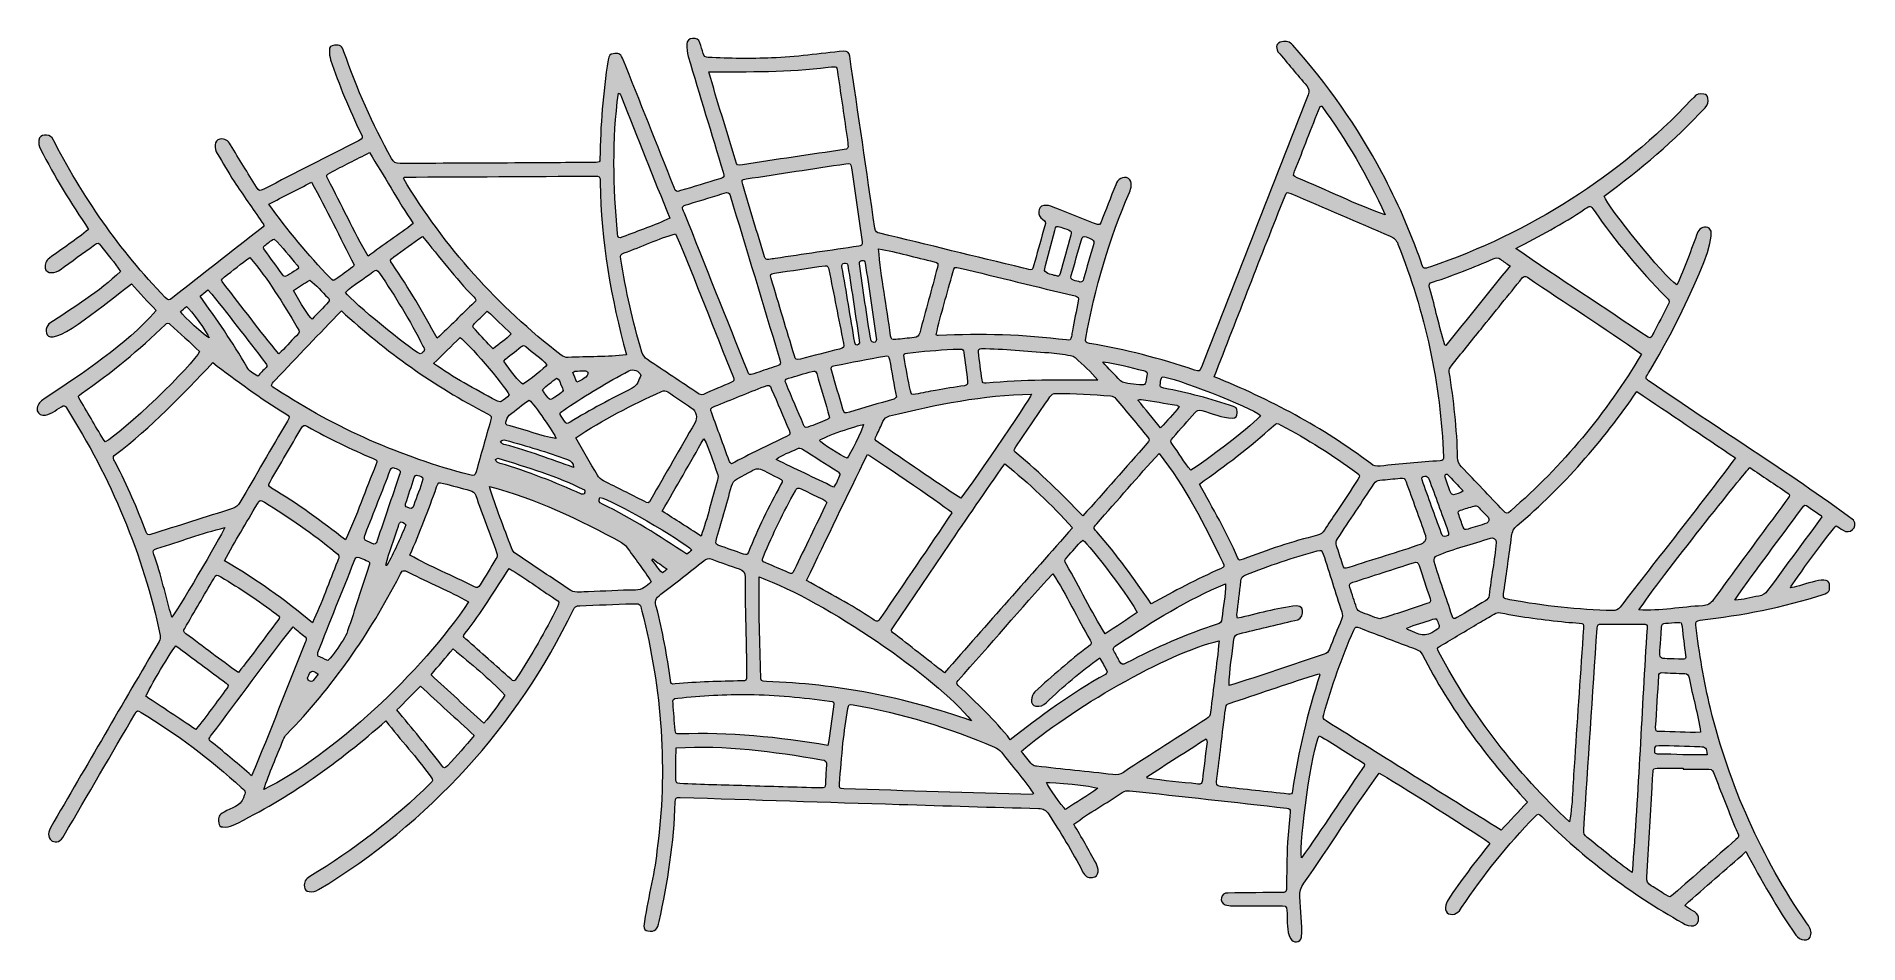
# Model space of a CAD drawing. Header units: centimetres. Extents: x 1 to 244, y 0 to 122.
import ezdxf

# ---------------------------------------------------------------- set-up
doc = ezdxf.new("R2010")
doc.units = ezdxf.units.CM
doc.header["$MEASUREMENT"] = 0
doc.layers.add('Screenshot 2022-06-22 at 09.44.58 v2\xa0Image', color=7, linetype='Continuous', lineweight=0)

msp = doc.modelspace()

# ---------------------------------------------------------------- hatches: boundary and pattern name
at = {"layer": 'Screenshot 2022-06-22 at 09.44.58 v2\xa0Image', "true_color": 0x000000, "transparency": 33554687}
h = msp.add_hatch(color=18, dxfattribs=at)
h.dxf.hatch_style = 2
edge = h.paths.add_edge_path()
edge.add_spline(control_points=[(82.95, 51.75), (82.92, 51.7), (82.88, 51.66), (82.84, 51.61), (83.31, 51.05), (83.7, 50.41), (84.26, 49.88), (84.49, 50.06), (84.65, 50.19), (84.87, 50.36), (84.18, 50.86), (83.57, 51.3), (82.95, 51.75)], knot_values=[0, 0, 0, 0, 1, 1, 1, 2, 2, 2, 3, 3, 3, 4, 4, 4, 4], degree=3, periodic=0)
edge = h.paths.add_edge_path()
edge.add_spline(control_points=[(38.19, 36.32), (37.3, 37.07), (37.15, 36.74), (36.84, 35.93), (36.63, 35.54), (37.28, 35.15), (37.54, 35.49), (37.76, 35.75), (37.96, 36.02), (38.19, 36.32)], knot_values=[0, 0, 0, 0, 1, 1, 1, 2, 2, 2, 3, 3, 3, 3], degree=3, periodic=0)
edge = h.paths.add_edge_path()
edge.add_spline(control_points=[(72.81, 75.38), (73.35, 75.69), (74.44, 76.05), (74.26, 76.71), (74.23, 76.81), (73.99, 76.91), (73.84, 76.91), (73.41, 76.92), (72.98, 76.89), (72.55, 76.86), (72.46, 76.85), (72.38, 76.76), (72.25, 76.67), (72.44, 76.25), (72.61, 75.85), (72.81, 75.38)], knot_values=[0, 0, 0, 0, 1, 1, 1, 2, 2, 2, 3, 3, 3, 4, 4, 4, 5, 5, 5, 5], degree=3, periodic=0)
edge = h.paths.add_edge_path()
edge.add_spline(control_points=[(189.19, 63.09), (189.12, 63.08), (189.05, 63.06), (188.99, 63.05), (188.96, 62.92), (188.88, 62.78), (188.92, 62.67), (189.16, 61.97), (189.4, 61.28), (189.68, 60.6), (189.73, 60.48), (189.95, 60.32), (190.06, 60.34), (190.48, 60.42), (190.91, 60.5), (191.34, 60.84), (190.61, 61.61), (189.9, 62.35), (189.19, 63.09)], knot_values=[0, 0, 0, 0, 1, 1, 1, 2, 2, 2, 3, 3, 3, 4, 4, 4, 5, 5, 5, 6, 6, 6, 6], degree=3, periodic=0)
edge = h.paths.add_edge_path()
edge.add_spline(control_points=[(47.25, 50.91), (47.3, 50.89), (47.35, 50.87), (47.4, 50.85), (48.36, 52.62), (49.16, 54.46), (49.94, 56.3), (49.37, 56.86), (49.15, 56.83), (48.93, 56.15), (48.37, 54.4), (47.72, 52.68), (47.25, 50.91)], knot_values=[0, 0, 0, 0, 1, 1, 1, 2, 2, 2, 3, 3, 3, 4, 4, 4, 4], degree=3, periodic=0)
edge = h.paths.add_edge_path()
edge.add_spline(control_points=[(19.79, 84.83), (20.2, 84.16), (23.03, 81.59), (23.62, 81.32), (23.44, 81.96), (21.16, 85.13), (20.58, 85.5), (20.32, 85.28), (20.05, 85.05), (19.79, 84.83)], knot_values=[0, 0, 0, 0, 1, 1, 1, 2, 2, 2, 3, 3, 3, 3], degree=3, periodic=0)
edge = h.paths.add_edge_path()
edge.add_spline(control_points=[(68.21, 74.35), (68.31, 74.2), (68.39, 74.05), (68.49, 73.91), (69.31, 72.83), (69.1, 72.88), (70.21, 73.62), (71.22, 74.3), (71.05, 74.18), (70.63, 75.14), (70.51, 75.42), (70.5, 75.79), (70.08, 75.93), (69.48, 75.4), (68.73, 74.99), (68.21, 74.35)], knot_values=[0, 0, 0, 0, 1, 1, 1, 2, 2, 2, 3, 3, 3, 4, 4, 4, 5, 5, 5, 5], degree=3, periodic=0)
edge = h.paths.add_edge_path()
edge.add_spline(control_points=[(52.22, 62.4), (52.19, 62.85), (51.81, 62.81), (51.55, 62.92), (51.29, 63.04), (51.13, 62.86), (51.06, 62.64), (50.67, 61.47), (50.29, 60.3), (49.9, 59.13), (49.82, 58.9), (49.89, 58.74), (50.1, 58.65), (50.59, 58.42), (50.81, 58.39), (51, 58.94), (51.39, 60.09), (51.88, 61.24), (52.22, 62.4)], knot_values=[0, 0, 0, 0, 1, 1, 1, 2, 2, 2, 3, 3, 3, 4, 4, 4, 5, 5, 5, 6, 6, 6, 6], degree=3, periodic=0)
edge = h.paths.add_edge_path()
edge.add_spline(control_points=[(183.83, 42.48), (183.87, 42.38), (183.88, 42.32), (183.91, 42.31), (185.49, 41.67), (186.22, 41.08), (187.7, 42.22), (188.32, 42.52), (188.15, 42.81), (187.95, 43.35), (187.78, 43.8), (187.73, 43.83), (187.29, 43.68), (186.14, 43.27), (184.92, 43.01), (183.83, 42.48)], knot_values=[0, 0, 0, 0, 1, 1, 1, 2, 2, 2, 3, 3, 3, 4, 4, 4, 5, 5, 5, 5], degree=3, periodic=0)
edge = h.paths.add_edge_path()
edge.add_spline(control_points=[(72.37, 63.98), (72.29, 64.63), (72.15, 64.81), (71.54, 65.03), (68.83, 66.04), (66.07, 66.87), (63.28, 67.62), (63.02, 67.74), (62.82, 67.62), (62.61, 67.46), (62.72, 67.17), (62.95, 67.07), (63.24, 67.02), (66.36, 66.21), (69.35, 65.05), (72.37, 63.98)], knot_values=[0, 0, 0, 0, 1, 1, 1, 2, 2, 2, 3, 3, 3, 4, 4, 4, 5, 5, 5, 5], degree=3, periodic=0)
edge = h.paths.add_edge_path()
edge.add_spline(control_points=[(140.14, 88.79), (140.37, 88.75), (140.49, 88.91), (140.57, 89.18), (141.02, 90.76), (141.48, 92.34), (141.94, 93.92), (142.07, 94.39), (141.58, 94.61), (140.92, 94.81), (140.51, 94.94), (140.44, 94.91), (140.29, 94.43), (139.82, 92.87), (139.39, 91.21), (138.93, 89.66), (138.66, 88.98), (139.62, 88.95), (140.14, 88.79)], knot_values=[0, 0, 0, 0, 1, 1, 1, 2, 2, 2, 3, 3, 3, 4, 4, 4, 5, 5, 5, 6, 6, 6, 6], degree=3, periodic=0)
edge = h.paths.add_edge_path()
edge.add_spline(control_points=[(110.61, 80.66), (110.11, 84.11), (109.6, 87.54), (109.05, 90.99), (109.02, 91.53), (108.12, 91.35), (108.26, 90.84), (108.86, 87.47), (109.39, 84.09), (109.98, 80.71), (110.06, 80.24), (110.43, 80.26), (110.61, 80.66)], knot_values=[0, 0, 0, 0, 1, 1, 1, 2, 2, 2, 3, 3, 3, 4, 4, 4, 4], degree=3, periodic=0)
edge = h.paths.add_edge_path()
edge.add_spline(control_points=[(186.21, 62.81), (185.84, 62.79), (185.75, 62.66), (185.85, 62.31), (186.69, 59.94), (187.56, 57.59), (188.41, 55.23), (188.59, 54.73), (188.72, 54.65), (189.09, 54.79), (189.44, 54.92), (189.48, 55.05), (189.31, 55.51), (188.46, 57.83), (187.62, 60.14), (186.76, 62.46), (186.67, 62.71), (186.48, 62.83), (186.21, 62.81)], knot_values=[0, 0, 0, 0, 1, 1, 1, 2, 2, 2, 3, 3, 3, 4, 4, 4, 5, 5, 5, 6, 6, 6, 6], degree=3, periodic=0)
edge = h.paths.add_edge_path()
edge.add_spline(control_points=[(223.96, 25.54), (223.87, 26.51), (223.8, 26.61), (222.99, 26.65), (221.16, 26.71), (219.34, 26.76), (217.52, 26.81), (216.84, 26.83), (216.97, 26.29), (216.97, 25.81), (217.04, 25.65), (217.32, 25.65), (217.49, 25.65), (219.65, 25.64), (221.8, 25.46), (223.96, 25.54)], knot_values=[0, 0, 0, 0, 1, 1, 1, 2, 2, 2, 3, 3, 3, 4, 4, 4, 5, 5, 5, 5], degree=3, periodic=0)
edge = h.paths.add_edge_path()
edge.add_spline(control_points=[(62.23, 65.21), (62.15, 65.17), (62.03, 65.1), (61.91, 65.03), (62.03, 64.7), (62.21, 64.59), (62.55, 64.53), (66.27, 63.43), (69.88, 62), (73.43, 60.43), (73.54, 60.39), (73.81, 60.42), (73.82, 60.46), (73.86, 60.63), (73.9, 60.86), (73.81, 60.98), (70.15, 62.83), (66.17, 64.02), (62.23, 65.21)], knot_values=[0, 0, 0, 0, 1, 1, 1, 2, 2, 2, 3, 3, 3, 4, 4, 4, 5, 5, 5, 6, 6, 6, 6], degree=3, periodic=0)
edge = h.paths.add_edge_path()
edge.add_spline(control_points=[(110.59, 91.23), (111.15, 87.8), (111.52, 84.3), (112.15, 80.9), (112.56, 80.51), (112.99, 80.75), (112.85, 81.3), (112.35, 84.64), (111.88, 87.99), (111.38, 91.33), (111.37, 91.88), (110.48, 91.76), (110.59, 91.23)], knot_values=[0, 0, 0, 0, 1, 1, 1, 2, 2, 2, 3, 3, 3, 4, 4, 4, 4], degree=3, periodic=0)
edge = h.paths.add_edge_path()
edge.add_spline(control_points=[(194.51, 56.55), (194.83, 56.68), (194.91, 57.08), (194.68, 57.32), (194.21, 57.82), (193.76, 58.29), (193.29, 58.75), (193.2, 58.84), (192.97, 58.86), (192.82, 58.82), (192.2, 58.65), (191.58, 58.45), (190.97, 58.25), (190.73, 58.17), (190.61, 58.02), (190.71, 57.76), (190.93, 57.17), (191.12, 56.57), (191.36, 55.99), (191.5, 55.63), (191.6, 55.61), (192.03, 55.74), (192.87, 56.04), (193.7, 56.22), (194.51, 56.55)], knot_values=[0, 0, 0, 0, 1, 1, 1, 2, 2, 2, 3, 3, 3, 4, 4, 4, 5, 5, 5, 6, 6, 6, 7, 7, 7, 8, 8, 8, 8], degree=3, periodic=0)
edge = h.paths.add_edge_path()
edge.add_spline(control_points=[(150.88, 69.27), (151.78, 70.23), (152.59, 71.14), (153.38, 72.12), (153.22, 72.21), (153.13, 72.29), (153.03, 72.3), (151.46, 72.57), (149.88, 72.84), (148.3, 73.09), (148.18, 73.11), (148.04, 73.04), (147.85, 72.99), (148.88, 71.73), (149.84, 70.55), (150.88, 69.27)], knot_values=[0, 0, 0, 0, 1, 1, 1, 2, 2, 2, 3, 3, 3, 4, 4, 4, 5, 5, 5, 5], degree=3, periodic=0)
edge = h.paths.add_edge_path()
edge.add_spline(control_points=[(143.17, 78.09), (143.86, 77.17), (144.73, 76.43), (145.52, 75.59), (145.67, 75.44), (145.92, 75.33), (146.14, 75.29), (146.62, 75.2), (147.12, 75.14), (147.62, 75.1), (149.01, 74.99), (148.75, 74.75), (149.03, 76.23), (149.12, 76.71), (149.06, 76.82), (148.6, 76.93), (146.78, 77.29), (145, 77.97), (143.17, 78.09)], knot_values=[0, 0, 0, 0, 1, 1, 1, 2, 2, 2, 3, 3, 3, 4, 4, 4, 5, 5, 5, 6, 6, 6, 6], degree=3, periodic=0)
edge = h.paths.add_edge_path()
edge.add_spline(control_points=[(32.3, 94.54), (31.81, 94.34), (31.48, 93.96), (31.06, 93.66), (30.84, 93.48), (30.89, 93.29), (31.04, 93.09), (31.84, 91.99), (32.64, 90.88), (33.43, 89.78), (33.62, 89.52), (33.81, 89.46), (34.09, 89.65), (34.49, 89.91), (34.9, 90.15), (35.29, 90.41), (35.62, 90.63), (35.64, 90.74), (35.4, 91.03), (34.35, 92.18), (33.47, 93.53), (32.3, 94.54)], knot_values=[0, 0, 0, 0, 1, 1, 1, 2, 2, 2, 3, 3, 3, 4, 4, 4, 5, 5, 5, 6, 6, 6, 7, 7, 7, 7], degree=3, periodic=0)
edge = h.paths.add_edge_path()
edge.add_spline(control_points=[(135.34, 90.32), (135.54, 89.91), (136.41, 89.73), (136.84, 89.64), (137.23, 89.53), (137.32, 89.5), (137.44, 89.92), (137.93, 91.63), (138.41, 93.34), (138.88, 95.06), (139, 95.52), (138.96, 95.58), (138.54, 95.76), (138.32, 95.85), (137.74, 96.03), (137.52, 96.11), (136.94, 96.31), (136.88, 96.28), (136.72, 95.66), (136.26, 93.86), (135.76, 92.13), (135.34, 90.32)], knot_values=[0, 0, 0, 0, 1, 1, 1, 2, 2, 2, 3, 3, 3, 4, 4, 4, 5, 5, 5, 6, 6, 6, 7, 7, 7, 7], degree=3, periodic=0)
edge = h.paths.add_edge_path()
edge.add_spline(control_points=[(88.17, 52.94), (87.12, 54.12), (77.34, 59.77), (75.9, 59.98), (75.67, 59.42), (75.68, 59.36), (76.22, 59.09), (80.17, 57.16), (83.86, 54.79), (87.53, 52.39), (87.76, 52.58), (87.96, 52.76), (88.17, 52.94)], knot_values=[0, 0, 0, 0, 1, 1, 1, 2, 2, 2, 3, 3, 3, 4, 4, 4, 4], degree=3, periodic=0)
edge = h.paths.add_edge_path()
edge.add_spline(control_points=[(142.49, 21.07), (141.83, 21.36), (136.21, 21.96), (135.64, 21.84), (135.74, 21.39), (137.68, 18.61), (138.17, 18.23), (139.57, 19.17), (141.05, 20.03), (142.49, 21.07)], knot_values=[0, 0, 0, 0, 1, 1, 1, 2, 2, 2, 3, 3, 3, 3], degree=3, periodic=0)
edge = h.paths.add_edge_path()
edge.add_spline(control_points=[(64, 81.87), (62.96, 82.87), (61.92, 83.86), (60.83, 84.9), (60.29, 84.37), (59.79, 83.9), (59.29, 83.42), (58.79, 82.92), (58.79, 82.88), (59.26, 82.37), (60.06, 81.54), (60.76, 80.63), (61.63, 79.86), (62.44, 80.58), (63.34, 81.05), (64, 81.87)], knot_values=[0, 0, 0, 0, 1, 1, 1, 2, 2, 2, 3, 3, 3, 4, 4, 4, 5, 5, 5, 5], degree=3, periodic=0)
edge = h.paths.add_edge_path()
edge.add_spline(control_points=[(111.15, 69.71), (110.36, 69.69), (105.78, 68.05), (105.24, 67.61), (105.55, 67.19), (108.1, 65.54), (108.95, 65.22), (109.28, 65.56), (110.97, 68.98), (111.15, 69.71)], knot_values=[0, 0, 0, 0, 1, 1, 1, 2, 2, 2, 3, 3, 3, 3], degree=3, periodic=0)
edge = h.paths.add_edge_path()
edge.add_spline(control_points=[(34.92, 87.64), (35.77, 86.02), (37.02, 84.1), (37.41, 83.84), (38.14, 84.6), (38.87, 85.36), (39.6, 86.13), (39.79, 86.34), (39.68, 86.53), (39.51, 86.7), (38.68, 87.45), (38.02, 88.42), (37.07, 89.02), (36.35, 88.57), (35.61, 88.17), (34.92, 87.64)], knot_values=[0, 0, 0, 0, 1, 1, 1, 2, 2, 2, 3, 3, 3, 4, 4, 4, 5, 5, 5, 5], degree=3, periodic=0)
edge = h.paths.add_edge_path()
edge.add_spline(control_points=[(220.14, 38.34), (220.14, 38.34), (220.14, 38.33), (220.14, 38.33), (220.58, 38.37), (221.25, 38.15), (221.08, 38.84), (220.93, 40.13), (220.77, 41.42), (220.62, 42.71), (220.55, 43.24), (220.54, 43.27), (220.02, 43.25), (219.48, 43.23), (218.94, 43.18), (218.4, 43.15), (218.05, 43.14), (217.9, 42.94), (217.88, 42.61), (217.76, 37.76), (216.7, 38.54), (220.14, 38.34)], knot_values=[0, 0, 0, 0, 1, 1, 1, 2, 2, 2, 3, 3, 3, 4, 4, 4, 5, 5, 5, 6, 6, 6, 7, 7, 7, 7], degree=3, periodic=0)
edge = h.paths.add_edge_path()
edge.add_spline(control_points=[(68.79, 77.71), (68.04, 78.63), (66.86, 79.33), (65.97, 80.16), (65.73, 80.36), (65.54, 80.29), (65.33, 80.12), (64.59, 79.46), (63.67, 78.95), (63.03, 78.18), (63.78, 77.05), (65.19, 75.34), (65.58, 75.11), (66.34, 75.57), (68.51, 77.32), (68.79, 77.71)], knot_values=[0, 0, 0, 0, 1, 1, 1, 2, 2, 2, 3, 3, 3, 4, 4, 4, 5, 5, 5, 5], degree=3, periodic=0)
edge = h.paths.add_edge_path()
edge.add_spline(control_points=[(45.63, 53.73), (45.99, 53.75), (46.03, 54), (46.1, 54.22), (47.09, 57.12), (48.07, 60.01), (49.05, 62.91), (49.36, 63.63), (49.05, 63.69), (48.4, 63.91), (48.15, 64.03), (47.99, 63.93), (47.89, 63.69), (46.76, 60.83), (45.65, 57.96), (44.52, 55.09), (44.4, 54.86), (44.28, 54.46), (44.49, 54.27), (44.86, 54.06), (45.27, 53.9), (45.63, 53.73)], knot_values=[0, 0, 0, 0, 1, 1, 1, 2, 2, 2, 3, 3, 3, 4, 4, 4, 5, 5, 5, 6, 6, 6, 7, 7, 7, 7], degree=3, periodic=0)
edge = h.paths.add_edge_path()
edge.add_spline(control_points=[(66.44, 72.98), (65.48, 72.43), (64.66, 71.63), (63.77, 70.97), (63.61, 70.84), (63.5, 70.63), (63.42, 70.44), (63.17, 69.79), (63.22, 69.72), (63.87, 69.53), (65.94, 69.01), (67.96, 68.21), (70.04, 67.84), (69.82, 68.55), (67.11, 72.4), (66.44, 72.98)], knot_values=[0, 0, 0, 0, 1, 1, 1, 2, 2, 2, 3, 3, 3, 4, 4, 4, 5, 5, 5, 5], degree=3, periodic=0)
edge = h.paths.add_edge_path()
edge.add_spline(control_points=[(107.15, 61.34), (107.53, 61.87), (107.77, 62.42), (107.97, 62.98), (108.01, 63.09), (107.84, 63.34), (107.7, 63.43), (106.14, 64.44), (104.56, 65.43), (102.99, 66.43), (102.75, 66.59), (102.52, 66.62), (102.26, 66.49), (101.31, 65.98), (100.31, 65.75), (99.45, 65.06), (102.01, 63.79), (104.54, 62.62), (107.15, 61.34)], knot_values=[0, 0, 0, 0, 1, 1, 1, 2, 2, 2, 3, 3, 3, 4, 4, 4, 5, 5, 5, 6, 6, 6, 6], degree=3, periodic=0)
edge = h.paths.add_edge_path()
edge.add_spline(control_points=[(81.38, 76.27), (81.15, 76.94), (80.36, 77.21), (79.74, 76.89), (76.88, 75.39), (74.11, 73.73), (71.43, 71.91), (70.3, 71.14), (70.34, 71.37), (71.17, 70.18), (71.45, 69.79), (71.5, 69.78), (71.91, 70.03), (74.59, 71.72), (77.41, 73.15), (80.22, 74.61), (80.95, 74.98), (81.02, 75.69), (81.38, 76.27)], knot_values=[0, 0, 0, 0, 1, 1, 1, 2, 2, 2, 3, 3, 3, 4, 4, 4, 5, 5, 5, 6, 6, 6, 6], degree=3, periodic=0)
edge = h.paths.add_edge_path()
edge.add_spline(control_points=[(30.12, 76.19), (30.5, 76.59), (30.87, 76.98), (31.24, 77.37), (31.4, 77.55), (31.36, 77.73), (31.22, 77.9), (28.63, 81.18), (26.16, 84.54), (23.47, 87.75), (23.09, 87.44), (22.76, 87.17), (22.42, 86.89), (24.61, 83.8), (26.8, 80.74), (28.65, 77.43), (28.98, 76.85), (29.51, 76.53), (30.12, 76.19)], knot_values=[0, 0, 0, 0, 1, 1, 1, 2, 2, 2, 3, 3, 3, 4, 4, 4, 5, 5, 5, 6, 6, 6, 6], degree=3, periodic=0)
edge = h.paths.add_edge_path()
edge.add_spline(control_points=[(149.05, 22.61), (149.06, 22.55), (149.07, 22.49), (149.09, 22.43), (151.32, 22.06), (153.59, 21.89), (155.84, 21.64), (156.34, 21.59), (156.41, 21.66), (156.47, 22.15), (156.68, 23.87), (156.89, 25.58), (157.09, 27.3), (157.1, 27.4), (157.02, 27.52), (156.96, 27.68), (154.28, 25.97), (151.66, 24.29), (149.05, 22.61)], knot_values=[0, 0, 0, 0, 1, 1, 1, 2, 2, 2, 3, 3, 3, 4, 4, 4, 5, 5, 5, 6, 6, 6, 6], degree=3, periodic=0)
edge = h.paths.add_edge_path()
edge.add_spline(control_points=[(106.58, 70.66), (106.07, 72.65), (105.43, 74.58), (104.88, 76.56), (104.78, 76.9), (104.57, 76.93), (104.28, 76.84), (103.22, 76.52), (102.16, 76.23), (101.1, 75.91), (100.62, 75.76), (100.59, 75.68), (100.79, 75.2), (101.56, 73.36), (102.35, 71.54), (103.12, 69.7), (103.23, 69.43), (103.38, 69.23), (103.7, 69.36), (104.57, 69.69), (105.44, 70.02), (106.3, 70.38), (106.43, 70.43), (106.52, 70.6), (106.58, 70.66)], knot_values=[0, 0, 0, 0, 1, 1, 1, 2, 2, 2, 3, 3, 3, 4, 4, 4, 5, 5, 5, 6, 6, 6, 7, 7, 7, 8, 8, 8, 8], degree=3, periodic=0)
edge = h.paths.add_edge_path()
edge.add_spline(control_points=[(39.49, 38.15), (40.32, 38.95), (40.88, 39.96), (41.55, 40.89), (41.79, 41.27), (42, 41.68), (42.15, 42.11), (43.11, 44.98), (44.04, 47.88), (44.99, 50.76), (45.16, 51.26), (45.12, 51.33), (44.64, 51.55), (44.32, 51.7), (43.99, 51.82), (43.68, 51.96), (43.28, 52.15), (43.14, 51.74), (43.03, 51.44), (41.42, 47.36), (39.75, 43.31), (38.17, 39.22), (38.13, 39.08), (38.13, 38.81), (38.21, 38.76), (38.6, 38.54), (39.02, 38.36), (39.49, 38.15)], knot_values=[0, 0, 0, 0, 1, 1, 1, 2, 2, 2, 3, 3, 3, 4, 4, 4, 5, 5, 5, 6, 6, 6, 7, 7, 7, 8, 8, 8, 9, 9, 9, 9], degree=3, periodic=0)
edge = h.paths.add_edge_path()
edge.add_spline(control_points=[(53.65, 77.9), (56.31, 75.99), (59.15, 74.49), (62.01, 72.93), (62.21, 72.83), (62.51, 72.73), (62.67, 72.81), (63.07, 73.03), (63.47, 73.31), (63.73, 73.71), (63.05, 75.02), (58.07, 80.86), (57.19, 81.36), (56.04, 80.24), (54.89, 79.11), (53.65, 77.9)], knot_values=[0, 0, 0, 0, 1, 1, 1, 2, 2, 2, 3, 3, 3, 4, 4, 4, 5, 5, 5, 5], degree=3, periodic=0)
edge = h.paths.add_edge_path()
edge.add_spline(control_points=[(223.09, 28.57), (222.77, 31.02), (222.02, 33.41), (221.57, 35.86), (221.49, 36.21), (221.36, 36.39), (220.98, 36.4), (219.96, 36.44), (218.95, 36.49), (217.93, 36.54), (217.62, 36.56), (217.51, 36.39), (217.5, 36.11), (217.39, 33.82), (217.22, 31.53), (217.09, 29.24), (217.07, 28.73), (217.14, 28.67), (217.64, 28.66), (219.46, 28.64), (221.27, 28.48), (223.09, 28.57)], knot_values=[0, 0, 0, 0, 1, 1, 1, 2, 2, 2, 3, 3, 3, 4, 4, 4, 5, 5, 5, 6, 6, 6, 7, 7, 7, 7], degree=3, periodic=0)
edge = h.paths.add_edge_path()
edge.add_spline(control_points=[(239.31, 57.39), (239.21, 57.52), (239.18, 57.58), (239.13, 57.61), (238.61, 57.97), (238.09, 58.33), (237.56, 58.68), (237.03, 59.03), (237.02, 59.03), (236.64, 58.51), (233.69, 54.4), (230.52, 50.43), (227.7, 46.24), (228.81, 46.25), (229.81, 46.64), (230.9, 46.77), (231.41, 46.85), (231.76, 47.09), (232.07, 47.51), (234.46, 50.82), (236.94, 54.06), (239.31, 57.39)], knot_values=[0, 0, 0, 0, 1, 1, 1, 2, 2, 2, 3, 3, 3, 4, 4, 4, 5, 5, 5, 6, 6, 6, 7, 7, 7, 7], degree=3, periodic=0)
edge = h.paths.add_edge_path()
edge.add_spline(control_points=[(123.13, 79.81), (120.99, 79.68), (119.12, 79.51), (117.03, 79.29), (116.5, 79.23), (116.47, 79.19), (116.57, 78.68), (116.84, 77.18), (117.12, 75.69), (117.42, 74.21), (117.52, 73.71), (117.59, 73.68), (118.1, 73.77), (118.99, 73.94), (119.88, 74.14), (120.78, 74.29), (122.06, 74.52), (123.34, 74.71), (124.63, 74.92), (125.05, 74.99), (125.1, 75.05), (125.07, 75.48), (124.92, 76.79), (124.72, 78.1), (124.57, 79.41), (124.54, 79.71), (124.38, 79.82), (124.1, 79.82), (123.73, 79.81), (123.36, 79.81), (123.13, 79.81)], knot_values=[0, 0, 0, 0, 1, 1, 1, 2, 2, 2, 3, 3, 3, 4, 4, 4, 5, 5, 5, 6, 6, 6, 7, 7, 7, 8, 8, 8, 9, 9, 9, 10, 10, 10, 10], degree=3, periodic=0)
edge = h.paths.add_edge_path()
edge.add_spline(control_points=[(51.86, 79.16), (52.49, 79.54), (52.53, 79.62), (52.22, 80.22), (50.49, 83.6), (48.55, 86.85), (46.4, 89.98), (46.07, 90.46), (46, 90.47), (45.52, 90.13), (44.33, 89.2), (42.94, 88.46), (41.87, 87.39), (42.94, 85.97), (50.25, 79.97), (51.86, 79.16)], knot_values=[0, 0, 0, 0, 1, 1, 1, 2, 2, 2, 3, 3, 3, 4, 4, 4, 5, 5, 5, 5], degree=3, periodic=0)
edge = h.paths.add_edge_path()
edge.add_spline(control_points=[(56.25, 39.7), (55.26, 38.54), (54.31, 37.43), (53.3, 36.25), (55.66, 34.08), (57.98, 31.95), (60.36, 29.76), (61.4, 31), (62.29, 32.23), (63.19, 33.54), (61, 35.75), (58.71, 37.75), (56.25, 39.7)], knot_values=[0, 0, 0, 0, 1, 1, 1, 2, 2, 2, 3, 3, 3, 4, 4, 4, 4], degree=3, periodic=0)
edge = h.paths.add_edge_path()
edge.add_spline(control_points=[(115.56, 73.39), (115.19, 75.07), (114.94, 76.72), (114.62, 78.41), (114.53, 78.88), (114.46, 78.97), (113.98, 78.88), (111.76, 78.47), (109.55, 78.04), (107.34, 77.61), (106.77, 77.49), (106.73, 77.42), (106.9, 76.85), (107.39, 75.17), (107.89, 73.48), (108.4, 71.8), (108.58, 71.22), (108.65, 71.21), (109.25, 71.38), (111.22, 71.97), (113.19, 72.56), (115.18, 73.1), (115.33, 73.16), (115.45, 73.31), (115.56, 73.39)], knot_values=[0, 0, 0, 0, 1, 1, 1, 2, 2, 2, 3, 3, 3, 4, 4, 4, 5, 5, 5, 6, 6, 6, 7, 7, 7, 8, 8, 8, 8], degree=3, periodic=0)
edge = h.paths.add_edge_path()
edge.add_spline(control_points=[(89.42, 54.8), (90.3, 57.27), (90.86, 59.79), (91.63, 62.29), (91.72, 62.62), (91.71, 62.92), (91.59, 63.24), (90.95, 64.79), (90.6, 66.34), (89.8, 67.83), (87.91, 64.55), (86.09, 61.38), (84.23, 58.13), (85.95, 57.03), (87.64, 55.95), (89.42, 54.8)], knot_values=[0, 0, 0, 0, 1, 1, 1, 2, 2, 2, 3, 3, 3, 4, 4, 4, 5, 5, 5, 5], degree=3, periodic=0)
edge = h.paths.add_edge_path()
edge.add_spline(control_points=[(25.71, 55.93), (22.64, 55.21), (19.68, 54.04), (16.65, 53.15), (16.08, 52.97), (16.06, 52.91), (16.24, 52.36), (17.21, 49.6), (17.82, 46.74), (18.64, 43.95), (19.06, 44.31), (25.16, 54.68), (25.71, 55.93)], knot_values=[0, 0, 0, 0, 1, 1, 1, 2, 2, 2, 3, 3, 3, 4, 4, 4, 4], degree=3, periodic=0)
edge = h.paths.add_edge_path()
edge.add_spline(control_points=[(106.22, 59.31), (105.94, 59.69), (105.49, 59.81), (105.09, 60.01), (104.33, 60.38), (103.57, 60.75), (102.81, 61.11), (102.36, 61.33), (102.29, 61.3), (102.03, 60.87), (100.45, 58.02), (99.03, 55.1), (97.77, 52.09), (97.51, 51.48), (97.52, 51.47), (98.1, 51.22), (99.09, 50.79), (100.09, 50.36), (101.08, 49.93), (101.58, 49.71), (101.62, 49.72), (101.87, 50.23), (103.31, 53.26), (104.81, 56.26), (106.22, 59.31)], knot_values=[0, 0, 0, 0, 1, 1, 1, 2, 2, 2, 3, 3, 3, 4, 4, 4, 5, 5, 5, 6, 6, 6, 7, 7, 7, 8, 8, 8, 8], degree=3, periodic=0)
edge = h.paths.add_edge_path()
edge.add_spline(control_points=[(59.08, 28.13), (56.65, 30.36), (54.3, 32.52), (51.9, 34.73), (50.8, 33.62), (49.77, 32.58), (48.74, 31.54), (50.76, 29.1), (52.77, 26.67), (54.72, 24.16), (55.07, 23.72), (55.13, 23.7), (55.51, 24.09), (56.8, 25.42), (57.84, 26.67), (59.08, 28.13)], knot_values=[0, 0, 0, 0, 1, 1, 1, 2, 2, 2, 3, 3, 3, 4, 4, 4, 5, 5, 5, 5], degree=3, periodic=0)
edge = h.paths.add_edge_path()
edge.add_spline(control_points=[(180.21, 43.74), (182.32, 44.34), (184.4, 45.1), (186.5, 45.77), (187.01, 45.94), (187.06, 46.02), (186.92, 46.45), (186.43, 47.93), (185.94, 49.42), (185.44, 50.89), (185.28, 51.34), (185.18, 51.39), (184.71, 51.24), (182.01, 50.37), (179.3, 49.5), (176.6, 48.63), (176.12, 48.48), (176.07, 48.38), (176.21, 47.92), (176.49, 47.01), (176.8, 46.11), (177.09, 45.2), (177.18, 44.93), (177.35, 44.76), (177.61, 44.66), (178.49, 44.37), (179.3, 43.94), (180.21, 43.74)], knot_values=[0, 0, 0, 0, 1, 1, 1, 2, 2, 2, 3, 3, 3, 4, 4, 4, 5, 5, 5, 6, 6, 6, 7, 7, 7, 8, 8, 8, 9, 9, 9, 9], degree=3, periodic=0)
edge = h.paths.add_edge_path()
edge.add_spline(control_points=[(140.46, 54.25), (139.7, 53.56), (139.06, 52.73), (138.37, 51.97), (138.01, 51.56), (138.01, 51.52), (138.29, 51), (140.05, 47.92), (141.6, 44.73), (143.47, 41.72), (144.93, 42.7), (146.35, 43.64), (147.74, 44.57), (147.19, 45.97), (141.39, 53.68), (140.46, 54.25)], knot_values=[0, 0, 0, 0, 1, 1, 1, 2, 2, 2, 3, 3, 3, 4, 4, 4, 5, 5, 5, 5], degree=3, periodic=0)
edge = h.paths.add_edge_path()
edge.add_spline(control_points=[(142.47, 75.64), (141.64, 76.8), (140.46, 77.66), (139.47, 78.68), (139.31, 78.83), (139.05, 78.92), (138.83, 78.96), (137.87, 79.11), (136.9, 79.27), (135.93, 79.34), (132.93, 79.54), (129.92, 79.88), (126.91, 79.88), (126.62, 79.88), (126.47, 79.73), (126.51, 79.43), (126.68, 78.18), (126.81, 76.93), (127, 75.69), (127.06, 75.27), (127.16, 75.21), (127.55, 75.24), (132.54, 75.77), (137.45, 75.66), (142.47, 75.64)], knot_values=[0, 0, 0, 0, 1, 1, 1, 2, 2, 2, 3, 3, 3, 4, 4, 4, 5, 5, 5, 6, 6, 6, 7, 7, 7, 8, 8, 8, 8], degree=3, periodic=0)
edge = h.paths.add_edge_path()
edge.add_spline(control_points=[(188.88, 80.36), (188.94, 80.35), (188.99, 80.33), (189.05, 80.31), (191.88, 83.83), (194.72, 87.35), (197.62, 90.94), (197.15, 91.26), (196.73, 91.53), (196.34, 91.83), (196.02, 92.07), (195.73, 92.06), (195.37, 91.9), (192.76, 90.72), (190.09, 89.71), (187.37, 88.8), (186.71, 88.58), (186.73, 88.57), (186.91, 87.88), (187.59, 85.38), (188.15, 82.84), (188.88, 80.36)], knot_values=[0, 0, 0, 0, 1, 1, 1, 2, 2, 2, 3, 3, 3, 4, 4, 4, 5, 5, 5, 6, 6, 6, 7, 7, 7, 7], degree=3, periodic=0)
edge = h.paths.add_edge_path()
edge.add_spline(control_points=[(32.93, 79.2), (33.8, 79.96), (34.49, 80.8), (35.29, 81.61), (35.76, 82.09), (35.76, 82.12), (35.41, 82.72), (33.48, 85.95), (31.51, 89.2), (29.08, 92.08), (27.87, 91.26), (26.82, 90.34), (25.67, 89.46), (25.18, 89.08), (25.19, 89.04), (25.59, 88.53), (28.05, 85.43), (30.4, 82.24), (32.93, 79.2)], knot_values=[0, 0, 0, 0, 1, 1, 1, 2, 2, 2, 3, 3, 3, 4, 4, 4, 5, 5, 5, 6, 6, 6, 6], degree=3, periodic=0)
edge = h.paths.add_edge_path()
edge.add_spline(control_points=[(91.42, 54.15), (91.35, 53.73), (91.55, 53.63), (91.8, 53.55), (92.9, 53.17), (94.01, 52.77), (95.11, 52.39), (95.52, 52.25), (95.58, 52.28), (95.75, 52.67), (97.02, 55.74), (98.45, 58.73), (100.06, 61.64), (100.4, 62.26), (100.4, 62.27), (99.74, 62.59), (96.24, 64.24), (97.66, 64.23), (94.26, 62.46), (93.84, 62.25), (93.62, 61.94), (93.49, 61.49), (92.83, 59.07), (92.09, 56.55), (91.42, 54.15)], knot_values=[0, 0, 0, 0, 1, 1, 1, 2, 2, 2, 3, 3, 3, 4, 4, 4, 5, 5, 5, 6, 6, 6, 7, 7, 7, 8, 8, 8, 8], degree=3, periodic=0)
edge = h.paths.add_edge_path()
edge.add_spline(control_points=[(159.58, 48.42), (154.46, 46.31), (149.79, 43.39), (145.2, 40.34), (144.94, 40.17), (144.6, 40.04), (144.52, 39.65), (144.8, 39.15), (145.07, 38.63), (145.36, 38.12), (145.68, 37.55), (145.72, 37.54), (146.32, 37.85), (150.23, 39.87), (154.24, 41.68), (158.45, 43), (158.86, 43.12), (159.05, 43.33), (159.09, 43.77), (159.21, 45.35), (159.58, 46.82), (159.58, 48.42)], knot_values=[0, 0, 0, 0, 1, 1, 1, 2, 2, 2, 3, 3, 3, 4, 4, 4, 5, 5, 5, 6, 6, 6, 7, 7, 7, 7], degree=3, periodic=0)
edge = h.paths.add_edge_path()
edge.add_spline(control_points=[(195.01, 54.53), (192.58, 53.72), (190.12, 53.12), (187.84, 52.18), (187.54, 52.06), (187.38, 51.73), (187.47, 51.42), (188.16, 48.98), (189.1, 46.57), (189.86, 44.14), (190.01, 43.7), (190.11, 43.67), (190.52, 43.91), (191.8, 44.65), (193.06, 45.41), (194.33, 46.16), (194.61, 46.33), (194.77, 46.54), (194.82, 46.88), (195.06, 49.26), (195.59, 51.58), (195.76, 53.96), (195.79, 54.36), (195.39, 54.66), (195.01, 54.53)], knot_values=[0, 0, 0, 0, 1, 1, 1, 2, 2, 2, 3, 3, 3, 4, 4, 4, 5, 5, 5, 6, 6, 6, 7, 7, 7, 8, 8, 8, 8], degree=3, periodic=0)
edge = h.paths.add_edge_path()
edge.add_spline(control_points=[(151.09, 76.11), (150.9, 75.88), (150.91, 75.55), (150.85, 75.27), (150.76, 74.76), (150.83, 74.68), (151.33, 74.58), (154.47, 74.01), (157.61, 73.14), (160.65, 72.14), (161.25, 72.01), (161.08, 71.49), (161.11, 71.29), (161.17, 70.85), (160.89, 70.57), (160.47, 70.58), (159.06, 70.6), (157.74, 71.24), (156.38, 71.59), (155.99, 71.7), (155.73, 71.61), (155.47, 71.31), (154.51, 70.2), (153.52, 69.1), (152.54, 67.99), (152.15, 67.54), (152.15, 67.53), (152.49, 67.05), (153.32, 65.93), (153.98, 64.66), (154.93, 63.64), (156.51, 64.48), (163.83, 70.11), (164.24, 70.95), (162.95, 72.06), (152.46, 76.13), (151.09, 76.11)], knot_values=[0, 0, 0, 0, 1, 1, 1, 2, 2, 2, 3, 3, 3, 4, 4, 4, 5, 5, 5, 6, 6, 6, 7, 7, 7, 8, 8, 8, 9, 9, 9, 10, 10, 10, 11, 11, 11, 12, 12, 12, 12], degree=3, periodic=0)
edge = h.paths.add_edge_path()
edge.add_spline(control_points=[(169.73, 11.78), (172.55, 15.71), (175.16, 19.75), (177.9, 23.73), (178.26, 24.26), (178.25, 24.3), (177.71, 24.64), (175.83, 25.78), (174.01, 27.04), (172.09, 28.1), (171.2, 26.61), (169.35, 13.89), (169.73, 11.78)], knot_values=[0, 0, 0, 0, 1, 1, 1, 2, 2, 2, 3, 3, 3, 4, 4, 4, 4], degree=3, periodic=0)
edge = h.paths.add_edge_path()
edge.add_spline(control_points=[(19.18, 40.12), (18.79, 39.81), (15.47, 34.22), (15.16, 33.37), (17.36, 31.91), (19.57, 30.44), (21.83, 28.94), (23.3, 30.71), (24.61, 32.6), (26, 34.43), (26.24, 34.78), (26.22, 34.85), (25.9, 35.13), (23.67, 36.8), (21.42, 38.48), (19.18, 40.12)], knot_values=[0, 0, 0, 0, 1, 1, 1, 2, 2, 2, 3, 3, 3, 4, 4, 4, 5, 5, 5, 5], degree=3, periodic=0)
edge = h.paths.add_edge_path()
edge.add_spline(control_points=[(113.17, 93.24), (113.45, 89.36), (114.29, 85.49), (114.76, 81.61), (114.83, 81.1), (114.91, 81.04), (115.45, 81.09), (116.27, 81.17), (117.08, 81.28), (117.9, 81.35), (118.33, 81.39), (118.56, 81.58), (118.67, 82), (119.45, 84.91), (120.25, 87.82), (121.03, 90.73), (121.18, 91.28), (121.13, 91.36), (120.59, 91.49), (118.1, 92.07), (115.68, 92.78), (113.17, 93.24)], knot_values=[0, 0, 0, 0, 1, 1, 1, 2, 2, 2, 3, 3, 3, 4, 4, 4, 5, 5, 5, 6, 6, 6, 7, 7, 7, 7], degree=3, periodic=0)
edge = h.paths.add_edge_path()
edge.add_spline(control_points=[(93.49, 64.46), (95.91, 65.78), (98.36, 66.94), (100.84, 68.14), (101.39, 68.4), (101.41, 68.44), (101.18, 68.97), (100.41, 70.78), (99.64, 72.6), (98.86, 74.41), (98.58, 75.07), (98.55, 75.09), (97.89, 74.83), (95.67, 73.95), (93.46, 73.06), (91.25, 72.16), (90.62, 71.9), (90.62, 71.86), (90.85, 71.24), (91.63, 69.12), (92.38, 67), (93.18, 64.89), (93.24, 64.73), (93.38, 64.6), (93.49, 64.46)], knot_values=[0, 0, 0, 0, 1, 1, 1, 2, 2, 2, 3, 3, 3, 4, 4, 4, 5, 5, 5, 6, 6, 6, 7, 7, 7, 8, 8, 8, 8], degree=3, periodic=0)
edge = h.paths.add_edge_path()
edge.add_spline(control_points=[(31.6, 99.19), (34.14, 95.74), (36.83, 92.42), (39.8, 89.33), (40.16, 88.94), (40.24, 88.92), (40.57, 89.15), (41.33, 89.69), (42.08, 90.24), (42.83, 90.8), (42.91, 90.86), (42.95, 90.97), (43.03, 91.08), (41.1, 94.78), (39.34, 98.48), (37.31, 102.14), (35.38, 101.14), (33.51, 100.21), (31.6, 99.19)], knot_values=[0, 0, 0, 0, 1, 1, 1, 2, 2, 2, 3, 3, 3, 4, 4, 4, 5, 5, 5, 6, 6, 6, 6], degree=3, periodic=0)
edge = h.paths.add_edge_path()
edge.add_spline(control_points=[(54.1, 81.28), (55.83, 82.8), (57.38, 84.47), (59.06, 86.05), (59.36, 86.35), (59.36, 86.43), (59.01, 86.8), (56.54, 89.33), (54.42, 92.16), (52.17, 94.87), (50.83, 94.01), (49.6, 93.04), (48.31, 92.14), (47.76, 91.74), (47.75, 91.72), (48.14, 91.16), (50.37, 88.01), (52.22, 84.65), (54.1, 81.28)], knot_values=[0, 0, 0, 0, 1, 1, 1, 2, 2, 2, 3, 3, 3, 4, 4, 4, 5, 5, 5, 6, 6, 6, 6], degree=3, periodic=0)
edge = h.paths.add_edge_path()
edge.add_spline(control_points=[(172.43, 112.32), (172.37, 112.31), (172.31, 112.3), (172.24, 112.28), (171.03, 109.42), (169.96, 106.49), (168.81, 103.6), (168.57, 103), (168.57, 102.98), (169.15, 102.72), (173.1, 101.12), (176.91, 99.18), (180.93, 97.77), (178.53, 103), (175.73, 107.8), (172.43, 112.32)], knot_values=[0, 0, 0, 0, 1, 1, 1, 2, 2, 2, 3, 3, 3, 4, 4, 4, 5, 5, 5, 5], degree=3, periodic=0)
edge = h.paths.add_edge_path()
edge.add_spline(control_points=[(85.22, 97.31), (83.08, 102.72), (80.93, 108.1), (78.77, 113.5), (78.69, 113.69), (78.69, 113.97), (78.36, 114.04), (77.51, 107.83), (77.67, 101.52), (78.25, 95.28), (78.3, 94.64), (78.38, 94.59), (78.97, 94.82), (81.05, 95.67), (83.19, 96.33), (85.22, 97.31)], knot_values=[0, 0, 0, 0, 1, 1, 1, 2, 2, 2, 3, 3, 3, 4, 4, 4, 5, 5, 5, 5], degree=3, periodic=0)
edge = h.paths.add_edge_path()
edge.add_spline(control_points=[(50.93, 96.6), (48.86, 99.71), (47.02, 102.93), (45.08, 106.11), (43.28, 105.19), (41.58, 104.32), (39.8, 103.41), (39.24, 103.11), (39.24, 103.11), (39.53, 102.52), (41.35, 99.11), (42.92, 95.57), (44.88, 92.25), (46.93, 93.72), (48.92, 95.15), (50.93, 96.6)], knot_values=[0, 0, 0, 0, 1, 1, 1, 2, 2, 2, 3, 3, 3, 4, 4, 4, 5, 5, 5, 5], degree=3, periodic=0)
edge = h.paths.add_edge_path()
edge.add_spline(control_points=[(106, 90.97), (103.75, 90.63), (101.5, 90.31), (99.25, 89.97), (98.64, 89.87), (98.62, 89.82), (98.79, 89.26), (99.82, 85.81), (100.86, 82.36), (101.91, 78.92), (102.07, 78.38), (102.14, 78.35), (102.71, 78.49), (104.45, 78.94), (106.19, 79.38), (107.94, 79.82), (108.54, 79.97), (108.57, 80.02), (108.46, 80.62), (107.81, 83.89), (107.17, 87.17), (106.52, 90.44), (106.47, 90.73), (106.4, 91.02), (106, 90.97)], knot_values=[0, 0, 0, 0, 1, 1, 1, 2, 2, 2, 3, 3, 3, 4, 4, 4, 5, 5, 5, 6, 6, 6, 7, 7, 7, 8, 8, 8, 8], degree=3, periodic=0)
edge = h.paths.add_edge_path()
edge.add_spline(control_points=[(27.53, 36.56), (29.37, 38.83), (31.03, 41.19), (32.8, 43.51), (33.12, 43.93), (33.11, 43.99), (32.65, 44.34), (30.26, 46.14), (27.76, 47.8), (25.19, 49.34), (24.62, 49.69), (24.57, 49.67), (24.24, 49.1), (22.93, 46.89), (21.66, 44.67), (20.36, 42.46), (20.16, 42.16), (20.23, 41.94), (20.5, 41.75), (22.86, 40.02), (25.13, 38.23), (27.53, 36.56)], knot_values=[0, 0, 0, 0, 1, 1, 1, 2, 2, 2, 3, 3, 3, 4, 4, 4, 5, 5, 5, 6, 6, 6, 7, 7, 7, 7], degree=3, periodic=0)
edge = h.paths.add_edge_path()
edge.add_spline(control_points=[(185.74, 53.74), (186.2, 53.91), (186.45, 54.41), (186.29, 54.87), (185.49, 57.29), (184.56, 59.65), (183.72, 62.06), (183.55, 62.52), (183.45, 62.58), (182.94, 62.54), (182.03, 62.46), (181.13, 62.35), (180.22, 62.3), (179.84, 62.28), (179.62, 62.1), (179.43, 61.82), (177.8, 59.35), (176.17, 56.89), (174.53, 54.44), (174.33, 54.14), (174.3, 53.86), (174.41, 53.52), (174.69, 52.7), (174.94, 51.87), (175.21, 51.05), (175.4, 50.45), (175.47, 50.41), (176.04, 50.6), (179.26, 51.68), (182.54, 52.6), (185.74, 53.74)], knot_values=[0, 0, 0, 0, 1, 1, 1, 2, 2, 2, 3, 3, 3, 4, 4, 4, 5, 5, 5, 6, 6, 6, 7, 7, 7, 8, 8, 8, 9, 9, 9, 10, 10, 10, 10], degree=3, periodic=0)
edge = h.paths.add_edge_path()
edge.add_spline(control_points=[(86.1, 26.46), (86.02, 25), (86.08, 23.65), (86.06, 22.21), (86.09, 21.8), (86.14, 21.74), (86.56, 21.69), (89.5, 21.56), (92.46, 21.5), (95.4, 21.4), (98.74, 21.3), (102.08, 21.21), (105.42, 21.11), (105.99, 21.09), (106.02, 21.13), (106.05, 21.66), (106.1, 22.46), (106.11, 23.27), (106.2, 24.06), (106.26, 24.67), (106.15, 24.8), (105.51, 24.89), (99.09, 25.99), (92.63, 26.9), (86.1, 26.46)], knot_values=[0, 0, 0, 0, 1, 1, 1, 2, 2, 2, 3, 3, 3, 4, 4, 4, 5, 5, 5, 6, 6, 6, 7, 7, 7, 8, 8, 8, 8], degree=3, periodic=0)
edge = h.paths.add_edge_path()
edge.add_spline(control_points=[(29.31, 22.73), (31.8, 28.65), (34.06, 34.62), (36.47, 40.57), (36.57, 40.82), (36.75, 41.08), (36.45, 41.33), (35.93, 41.75), (35.42, 42.18), (34.85, 42.65), (31.09, 37.94), (27.62, 33.01), (23.96, 28.22), (23.5, 27.61), (23.52, 27.61), (24.08, 27.15), (25.89, 25.66), (27.55, 24.33), (29.31, 22.73)], knot_values=[0, 0, 0, 0, 1, 1, 1, 2, 2, 2, 3, 3, 3, 4, 4, 4, 5, 5, 5, 6, 6, 6, 6], degree=3, periodic=0)
edge = h.paths.add_edge_path()
edge.add_spline(control_points=[(63.77, 50.46), (61.82, 47.56), (60.05, 44.55), (57.87, 41.81), (57.56, 41.4), (57.58, 41.36), (57.97, 41.02), (59.97, 39.25), (61.96, 37.48), (63.96, 35.7), (64.37, 35.34), (64.42, 35.34), (64.75, 35.8), (66.77, 38.86), (68.58, 42.05), (70.2, 45.34), (70.5, 45.97), (70.51, 45.98), (69.92, 46.37), (67.86, 47.73), (65.87, 49.18), (63.77, 50.46)], knot_values=[0, 0, 0, 0, 1, 1, 1, 2, 2, 2, 3, 3, 3, 4, 4, 4, 5, 5, 5, 6, 6, 6, 7, 7, 7, 7], degree=3, periodic=0)
edge = h.paths.add_edge_path()
edge.add_spline(control_points=[(50.47, 52.25), (53.26, 50.73), (56.17, 49.47), (59.02, 48.07), (59.51, 47.84), (59.59, 47.86), (59.86, 48.3), (60.58, 49.44), (61.27, 50.59), (61.99, 51.74), (62.16, 52.01), (62.2, 52.27), (62.08, 52.59), (61.14, 55.13), (60.2, 57.68), (59.28, 60.22), (59.14, 60.61), (58.91, 60.81), (58.51, 60.91), (57.33, 61.2), (56.16, 61.53), (54.99, 61.85), (54.3, 62.03), (54.29, 62.02), (54.05, 61.37), (52.93, 58.25), (51.84, 55.32), (50.47, 52.25)], knot_values=[0, 0, 0, 0, 1, 1, 1, 2, 2, 2, 3, 3, 3, 4, 4, 4, 5, 5, 5, 6, 6, 6, 7, 7, 7, 8, 8, 8, 9, 9, 9, 9], degree=3, periodic=0)
edge = h.paths.add_edge_path()
edge.add_spline(control_points=[(9.7, 67.4), (11.84, 68.43), (21.69, 77.87), (22.32, 79.48), (21.1, 80.76), (19.7, 81.88), (18.43, 83.12), (18.19, 83.34), (18, 83.33), (17.77, 83.1), (14.3, 79.72), (10.55, 76.66), (6.57, 73.89), (6.05, 73.53), (6.06, 73.53), (6.39, 72.97), (7.51, 71.12), (8.54, 69.22), (9.7, 67.4)], knot_values=[0, 0, 0, 0, 1, 1, 1, 2, 2, 2, 3, 3, 3, 4, 4, 4, 5, 5, 5, 6, 6, 6, 6], degree=3, periodic=0)
edge = h.paths.add_edge_path()
edge.add_spline(control_points=[(106.39, 26.8), (106.69, 28.56), (106.85, 30.23), (107.12, 31.98), (107.21, 32.62), (107.21, 32.66), (106.59, 32.74), (103.02, 33.18), (99.44, 33.58), (95.84, 33.6), (92.65, 33.65), (89.47, 33.46), (86.29, 33.12), (85.67, 33.05), (85.63, 33.02), (85.67, 32.4), (85.75, 31.21), (85.85, 30.02), (85.94, 28.83), (85.97, 28.4), (86.07, 28.32), (86.51, 28.33), (93.18, 28.59), (99.81, 27.92), (106.39, 26.8)], knot_values=[0, 0, 0, 0, 1, 1, 1, 2, 2, 2, 3, 3, 3, 4, 4, 4, 5, 5, 5, 6, 6, 6, 7, 7, 7, 8, 8, 8, 8], degree=3, periodic=0)
edge = h.paths.add_edge_path()
edge.add_spline(control_points=[(41.84, 54.28), (43.4, 57.55), (44.54, 61.01), (45.94, 64.35), (46.15, 64.89), (46.13, 64.94), (45.58, 65.17), (42.57, 66.42), (39.65, 67.85), (36.8, 69.44), (36.3, 69.72), (36.24, 69.7), (35.93, 69.19), (34.54, 66.81), (33.16, 64.42), (31.77, 62.04), (31.49, 61.56), (31.5, 61.54), (31.98, 61.23), (35.45, 59.12), (38.65, 56.81), (41.84, 54.28)], knot_values=[0, 0, 0, 0, 1, 1, 1, 2, 2, 2, 3, 3, 3, 4, 4, 4, 5, 5, 5, 6, 6, 6, 7, 7, 7, 7], degree=3, periodic=0)
edge = h.paths.add_edge_path()
edge.add_spline(control_points=[(37.46, 43.21), (38.71, 45.91), (39.66, 48.68), (40.79, 51.42), (41.09, 52.16), (41.09, 52.17), (40.47, 52.67), (37.47, 55.11), (34.32, 57.33), (31.02, 59.34), (30.43, 59.7), (30.41, 59.7), (30.07, 59.12), (28.62, 56.56), (27.06, 54.11), (25.69, 51.51), (29.8, 49.05), (33.69, 46.35), (37.46, 43.21)], knot_values=[0, 0, 0, 0, 1, 1, 1, 2, 2, 2, 3, 3, 3, 4, 4, 4, 5, 5, 5, 6, 6, 6, 6], degree=3, periodic=0)
edge = h.paths.add_edge_path()
edge.add_spline(control_points=[(120.86, 81.72), (121.03, 81.66), (121.09, 81.62), (121.15, 81.62), (126.87, 81.93), (132.62, 81.74), (138.31, 81.04), (138.82, 80.98), (138.84, 81), (138.95, 81.51), (139.01, 81.76), (139.03, 82.02), (139.08, 82.28), (139.34, 83.6), (139.61, 84.91), (139.87, 86.23), (139.96, 86.7), (139.91, 86.78), (139.44, 86.92), (134.31, 88.16), (129.2, 89.42), (124.07, 90.65), (123.31, 90.83), (123.28, 90.82), (123.08, 90.08), (122.36, 87.29), (121.48, 84.54), (120.86, 81.72)], knot_values=[0, 0, 0, 0, 1, 1, 1, 2, 2, 2, 3, 3, 3, 4, 4, 4, 5, 5, 5, 6, 6, 6, 7, 7, 7, 8, 8, 8, 9, 9, 9, 9], degree=3, periodic=0)
edge = h.paths.add_edge_path()
edge.add_spline(control_points=[(92.84, 100.77), (91.16, 100.26), (89.47, 99.71), (87.79, 99.22), (86.66, 98.89), (86.87, 98.8), (87.2, 97.99), (90, 90.96), (92.81, 83.93), (95.62, 76.9), (95.85, 76.31), (95.87, 76.31), (96.47, 76.52), (97.38, 76.82), (98.28, 77.14), (99.18, 77.44), (100.14, 77.75), (100.14, 77.75), (99.86, 78.69), (97.67, 85.91), (95.51, 93.14), (93.31, 100.35), (93.24, 100.56), (93.18, 100.78), (92.84, 100.77)], knot_values=[0, 0, 0, 0, 1, 1, 1, 2, 2, 2, 3, 3, 3, 4, 4, 4, 5, 5, 5, 6, 6, 6, 7, 7, 7, 8, 8, 8, 8], degree=3, periodic=0)
edge = h.paths.add_edge_path()
edge.add_spline(control_points=[(72.66, 67.95), (73.6, 66.25), (74.6, 64.64), (75.55, 62.96), (75.76, 62.6), (76.02, 62.36), (76.39, 62.18), (78.2, 61.29), (80, 60.37), (81.8, 59.46), (82.37, 59.17), (82.39, 59.16), (82.7, 59.7), (84.66, 63.11), (86.62, 66.52), (88.58, 69.92), (89, 70.65), (88.81, 71.48), (88.11, 71.96), (87.07, 72.68), (86.01, 73.36), (84.97, 74.08), (84.68, 74.28), (84.44, 74.28), (84.13, 74.14), (80.17, 72.33), (76.26, 70.4), (72.66, 67.95)], knot_values=[0, 0, 0, 0, 1, 1, 1, 2, 2, 2, 3, 3, 3, 4, 4, 4, 5, 5, 5, 6, 6, 6, 7, 7, 7, 8, 8, 8, 9, 9, 9, 9], degree=3, periodic=0)
edge = h.paths.add_edge_path()
edge.add_spline(control_points=[(172.17, 36.25), (172.13, 36.29), (172.09, 36.34), (172.05, 36.39), (168.24, 35.19), (164.46, 33.87), (160.66, 32.62), (159.55, 32.25), (159.66, 32.46), (159.49, 31.15), (159.28, 29.47), (159.07, 27.8), (158.87, 26.12), (158.69, 24.71), (158.53, 23.29), (158.35, 21.87), (158.24, 21.31), (158.8, 21.31), (159.19, 21.26), (162.12, 20.92), (165.04, 20.61), (167.97, 20.3), (168.41, 20.26), (168.43, 20.28), (168.53, 20.72), (169.28, 26.01), (170.54, 31.17), (172.17, 36.25)], knot_values=[0, 0, 0, 0, 1, 1, 1, 2, 2, 2, 3, 3, 3, 4, 4, 4, 5, 5, 5, 6, 6, 6, 7, 7, 7, 8, 8, 8, 9, 9, 9, 9], degree=3, periodic=0)
edge = h.paths.add_edge_path()
edge.add_spline(control_points=[(220.75, 23.61), (220.75, 23.66), (220.75, 23.7), (220.75, 23.75), (219.6, 23.75), (218.45, 23.75), (217.3, 23.75), (216.83, 23.75), (216.77, 23.68), (216.74, 23.23), (216.7, 22.54), (216.65, 21.85), (216.61, 21.16), (216.37, 17.17), (216.17, 13.19), (215.91, 9.2), (215.87, 8.67), (216.02, 8.31), (216.51, 8.03), (217.17, 7.66), (217.79, 7.22), (218.44, 6.81), (218.99, 6.47), (219, 6.47), (219.49, 6.91), (222.27, 9.34), (225.04, 11.77), (227.82, 14.2), (228.25, 14.58), (228.26, 14.64), (228.03, 15.15), (227.91, 15.41), (227.78, 15.66), (227.68, 15.92), (226.75, 18.26), (225.84, 20.6), (224.92, 22.94), (224.79, 23.29), (224.72, 23.64), (224.2, 23.62), (223.05, 23.59), (221.9, 23.61), (220.75, 23.61)], knot_values=[0, 0, 0, 0, 1, 1, 1, 2, 2, 2, 3, 3, 3, 4, 4, 4, 5, 5, 5, 6, 6, 6, 7, 7, 7, 8, 8, 8, 9, 9, 9, 10, 10, 10, 11, 11, 11, 12, 12, 12, 13, 13, 13, 14, 14, 14, 14], degree=3, periodic=0)
edge = h.paths.add_edge_path()
edge.add_spline(control_points=[(229.69, 63.97), (229.11, 63.42), (217.77, 49.29), (214.85, 44.92), (217.72, 44.75), (220.52, 45.36), (223.38, 45.47), (224.02, 45.52), (224.44, 45.77), (224.82, 46.3), (227.04, 49.35), (229.29, 52.39), (231.53, 55.43), (232.61, 56.9), (233.69, 58.36), (234.76, 59.83), (235.08, 60.27), (235.08, 60.34), (234.68, 60.61), (233.03, 61.73), (231.37, 62.84), (229.69, 63.97)], knot_values=[0, 0, 0, 0, 1, 1, 1, 2, 2, 2, 3, 3, 3, 4, 4, 4, 5, 5, 5, 6, 6, 6, 7, 7, 7, 7], degree=3, periodic=0)
edge = h.paths.add_edge_path()
edge.add_spline(control_points=[(198.39, 93.25), (204.25, 89.22), (210.19, 85.37), (216.08, 81.39), (216.51, 81.12), (216.68, 81.78), (216.86, 82.05), (217.46, 83.23), (218.07, 84.4), (218.67, 85.58), (219.01, 86.25), (219, 86.25), (218.46, 86.8), (214.94, 90.38), (211.72, 94.22), (208.85, 98.35), (208.37, 99.04), (208.37, 99.04), (207.64, 98.56), (204.66, 96.57), (201.56, 94.93), (198.39, 93.25)], knot_values=[0, 0, 0, 0, 1, 1, 1, 2, 2, 2, 3, 3, 3, 4, 4, 4, 5, 5, 5, 6, 6, 6, 7, 7, 7, 7], degree=3, periodic=0)
edge = h.paths.add_edge_path()
edge.add_spline(control_points=[(61.11, 61.45), (61.91, 58.64), (63.08, 55.98), (64.05, 53.22), (64.15, 52.94), (64.37, 52.64), (64.62, 52.47), (67.06, 50.81), (69.52, 49.17), (71.98, 47.54), (72.68, 47.11), (73.55, 47.38), (74.33, 47.36), (76.43, 47.43), (78.53, 47.57), (80.64, 47.57), (81.6, 47.58), (82.12, 48.13), (82.75, 48.67), (81.75, 50.3), (80.56, 51.78), (79.46, 53.35), (79.29, 53.59), (79.04, 53.8), (78.79, 53.94), (73.15, 57.01), (67.33, 59.79), (61.11, 61.45)], knot_values=[0, 0, 0, 0, 1, 1, 1, 2, 2, 2, 3, 3, 3, 4, 4, 4, 5, 5, 5, 6, 6, 6, 7, 7, 7, 8, 8, 8, 9, 9, 9, 9], degree=3, periodic=0)
edge = h.paths.add_edge_path()
edge.add_spline(control_points=[(133.62, 73.79), (127.19, 73.66), (120.86, 72.43), (114.64, 70.88), (114.2, 70.78), (113.93, 70.53), (113.75, 70.11), (113.49, 69.52), (113.2, 68.93), (112.92, 68.35), (112.6, 67.71), (112.6, 67.71), (113.16, 67.31), (116.83, 64.84), (120.44, 62.28), (124.14, 59.87), (124.56, 60.17), (133.35, 73.03), (133.62, 73.79)], knot_values=[0, 0, 0, 0, 1, 1, 1, 2, 2, 2, 3, 3, 3, 4, 4, 4, 5, 5, 5, 6, 6, 6, 6], degree=3, periodic=0)
edge = h.paths.add_edge_path()
edge.add_spline(control_points=[(110.97, 94.15), (110.53, 97.46), (110.01, 100.78), (109.53, 104.08), (109.45, 104.63), (109.35, 104.7), (108.8, 104.61), (104.34, 103.94), (99.89, 103.25), (95.44, 102.58), (94.83, 102.48), (94.8, 102.44), (94.99, 101.81), (95.96, 98.6), (96.93, 95.38), (97.9, 92.17), (97.99, 91.87), (98.17, 91.75), (98.49, 91.82), (98.76, 91.88), (99.05, 91.89), (99.33, 91.93), (103.06, 92.48), (106.78, 93.04), (110.51, 93.58), (110.79, 93.62), (111.03, 93.7), (110.97, 94.15)], knot_values=[0, 0, 0, 0, 1, 1, 1, 2, 2, 2, 3, 3, 3, 4, 4, 4, 5, 5, 5, 6, 6, 6, 7, 7, 7, 8, 8, 8, 9, 9, 9, 9], degree=3, periodic=0)
edge = h.paths.add_edge_path()
edge.add_spline(control_points=[(95.51, 39.11), (95.5, 39.11), (95.49, 39.11), (95.47, 39.11), (95.42, 42.52), (95.29, 45.92), (95.3, 49.33), (95.31, 49.91), (95.09, 50.24), (94.52, 50.42), (93.28, 50.82), (92.06, 51.26), (90.84, 51.72), (90.41, 51.88), (90.11, 51.77), (89.78, 51.51), (87.88, 50), (85.98, 48.47), (84.03, 47.02), (83.36, 46.51), (83.09, 46.01), (83.47, 45.24), (84.25, 42.04), (84.89, 38.81), (85.31, 35.54), (85.38, 35.02), (85.44, 34.98), (85.97, 35.02), (88.93, 35.31), (91.9, 35.38), (94.87, 35.43), (95.49, 35.45), (95.51, 35.47), (95.51, 36.12), (95.52, 37.12), (95.51, 38.11), (95.51, 39.11)], knot_values=[0, 0, 0, 0, 1, 1, 1, 2, 2, 2, 3, 3, 3, 4, 4, 4, 5, 5, 5, 6, 6, 6, 7, 7, 7, 8, 8, 8, 9, 9, 9, 10, 10, 10, 11, 11, 11, 12, 12, 12, 12], degree=3, periodic=0)
edge = h.paths.add_edge_path()
edge.add_spline(control_points=[(160.03, 34.8), (164.3, 36.12), (168.49, 37.61), (172.75, 38.99), (173.11, 39.11), (173.31, 39.33), (173.45, 39.68), (173.98, 41.01), (174.52, 42.34), (175.09, 43.66), (175.23, 44), (175.23, 44.31), (175.12, 44.66), (174.28, 47.24), (173.46, 49.82), (172.63, 52.4), (172.45, 52.94), (172.38, 52.97), (171.83, 52.82), (168.58, 51.95), (165.4, 50.85), (162.27, 49.62), (161.85, 49.45), (161.66, 49.19), (161.61, 48.76), (161.44, 47.27), (161.25, 45.79), (161.08, 44.31), (161.06, 44.16), (161.14, 44), (161.17, 43.82), (163.82, 44.37), (166.37, 45.21), (169.07, 45.46), (170.38, 45.51), (170, 43.49), (168.83, 43.53), (166.34, 42.93), (163.86, 42.33), (161.37, 41.75), (160.95, 41.65), (160.72, 41.45), (160.67, 41.01), (160.49, 38.92), (160.06, 36.92), (160.03, 34.8)], knot_values=[0, 0, 0, 0, 1, 1, 1, 2, 2, 2, 3, 3, 3, 4, 4, 4, 5, 5, 5, 6, 6, 6, 7, 7, 7, 8, 8, 8, 9, 9, 9, 10, 10, 10, 11, 11, 11, 12, 12, 12, 13, 13, 13, 14, 14, 14, 15, 15, 15, 15], degree=3, periodic=0)
edge = h.paths.add_edge_path()
edge.add_spline(control_points=[(140.49, 57.51), (143.4, 60.76), (146.21, 63.96), (149.1, 67.22), (149.42, 67.58), (149.44, 67.69), (149.14, 68.06), (147.74, 69.77), (146.32, 71.47), (144.91, 73.18), (144.72, 73.4), (144.5, 73.52), (144.19, 73.55), (141.77, 73.76), (139.34, 73.9), (136.91, 73.89), (136.51, 73.89), (136.26, 73.73), (136.06, 73.42), (134.55, 71.19), (133.03, 68.97), (131.52, 66.74), (131.2, 66.26), (131.21, 66.22), (131.65, 65.83), (134.81, 63.26), (137.65, 60.43), (140.49, 57.51)], knot_values=[0, 0, 0, 0, 1, 1, 1, 2, 2, 2, 3, 3, 3, 4, 4, 4, 5, 5, 5, 6, 6, 6, 7, 7, 7, 8, 8, 8, 9, 9, 9, 9], degree=3, periodic=0)
edge = h.paths.add_edge_path()
edge.add_spline(control_points=[(149.64, 45.75), (152.69, 47.4), (155.72, 49.07), (158.91, 50.44), (159.43, 50.67), (159.46, 50.73), (159.19, 51.28), (156.74, 56.34), (154.18, 61.43), (150.67, 65.85), (147.85, 62.74), (145.12, 59.59), (142.33, 56.45), (141.88, 55.95), (141.88, 55.91), (142.34, 55.37), (145.04, 52.36), (147.31, 49.04), (149.64, 45.75)], knot_values=[0, 0, 0, 0, 1, 1, 1, 2, 2, 2, 3, 3, 3, 4, 4, 4, 5, 5, 5, 6, 6, 6, 6], degree=3, periodic=0)
edge = h.paths.add_edge_path()
edge.add_spline(control_points=[(86.01, 95.24), (83.68, 94.59), (81.44, 93.49), (79.15, 92.68), (78.63, 92.48), (78.61, 92.41), (78.7, 91.84), (79.34, 87.64), (80.27, 83.5), (81.51, 79.42), (81.64, 78.98), (81.87, 78.67), (82.25, 78.41), (84.52, 76.92), (86.76, 75.39), (89.02, 73.89), (89.24, 73.74), (89.44, 73.63), (89.74, 73.76), (90.99, 74.31), (92.24, 74.85), (93.5, 75.38), (93.81, 75.51), (93.87, 75.72), (93.75, 76), (91.14, 82.4), (88.71, 88.88), (86.01, 95.24)], knot_values=[0, 0, 0, 0, 1, 1, 1, 2, 2, 2, 3, 3, 3, 4, 4, 4, 5, 5, 5, 6, 6, 6, 7, 7, 7, 8, 8, 8, 9, 9, 9, 9], degree=3, periodic=0)
edge = h.paths.add_edge_path()
edge.add_spline(control_points=[(90.47, 116.91), (91.57, 112.92), (92.85, 109.03), (94.02, 105.07), (94.23, 104.36), (94.25, 104.36), (94.97, 104.47), (99.49, 105.18), (104.02, 105.83), (108.54, 106.51), (109.06, 106.59), (109.11, 106.67), (109.06, 107.18), (109.04, 107.4), (109.03, 107.62), (108.99, 107.83), (108.57, 110.72), (108.16, 113.62), (107.71, 116.51), (107.52, 117.7), (107.79, 117.66), (106.4, 117.53), (101.1, 116.82), (95.81, 116.93), (90.47, 116.91)], knot_values=[0, 0, 0, 0, 1, 1, 1, 2, 2, 2, 3, 3, 3, 4, 4, 4, 5, 5, 5, 6, 6, 6, 7, 7, 7, 8, 8, 8, 8], degree=3, periodic=0)
edge = h.paths.add_edge_path()
edge.add_spline(control_points=[(142.73, 38.53), (140.18, 36.66), (137.85, 34.67), (135.56, 32.51), (135.16, 32.12), (134.73, 32), (134.21, 32.05), (133.29, 32.12), (133.53, 33.51), (134.08, 33.97), (136.36, 36.1), (138.73, 38.14), (141.22, 40.03), (141.68, 40.38), (141.7, 40.43), (141.46, 40.88), (139.76, 43.82), (138.31, 46.91), (136.48, 49.77), (132.17, 45.08), (128.04, 40.23), (123.8, 35.48), (123.58, 35.24), (123.56, 35.03), (123.82, 34.82), (126.25, 32.51), (128.71, 30.22), (130.78, 27.57), (134.85, 30.77), (138.97, 33.78), (143.49, 36.31), (143.68, 36.42), (143.79, 36.59), (143.68, 36.8), (143.39, 37.35), (143.08, 37.89), (142.73, 38.53)], knot_values=[0, 0, 0, 0, 1, 1, 1, 2, 2, 2, 3, 3, 3, 4, 4, 4, 5, 5, 5, 6, 6, 6, 7, 7, 7, 8, 8, 8, 9, 9, 9, 10, 10, 10, 11, 11, 11, 12, 12, 12, 12], degree=3, periodic=0)
edge = h.paths.add_edge_path()
edge.add_spline(control_points=[(133.75, 20.23), (133.79, 20.28), (133.83, 20.33), (133.87, 20.38), (132.6, 22.32), (130.99, 24.04), (129.59, 25.89), (129.34, 26.21), (129.03, 26.43), (128.66, 26.58), (122.58, 29.14), (116.26, 31.11), (109.75, 32.23), (109.24, 32.32), (109.14, 32.26), (109.06, 31.75), (108.83, 30.21), (108.57, 28.66), (108.4, 27.11), (108.21, 25.3), (108.09, 23.49), (107.93, 21.67), (107.88, 21.1), (107.94, 21.02), (108.51, 21.01), (116.92, 20.74), (125.34, 20.42), (133.75, 20.23)], knot_values=[0, 0, 0, 0, 1, 1, 1, 2, 2, 2, 3, 3, 3, 4, 4, 4, 5, 5, 5, 6, 6, 6, 7, 7, 7, 8, 8, 8, 9, 9, 9, 9], degree=3, periodic=0)
edge = h.paths.add_edge_path()
edge.add_spline(control_points=[(213.94, 9.79), (214.83, 20.68), (215.22, 31.6), (215.94, 42.5), (215.97, 42.96), (215.9, 43.03), (215.42, 43.03), (214.68, 43.04), (213.95, 43.01), (213.21, 43.01), (212.1, 43.01), (210.99, 43.03), (209.88, 43.03), (209.38, 43.03), (209.33, 42.97), (209.28, 42.48), (208.61, 33.49), (208.1, 24.49), (207.47, 15.49), (207.43, 15.04), (207.58, 14.76), (207.91, 14.5), (209.97, 12.88), (211.77, 11.34), (213.94, 9.79)], knot_values=[0, 0, 0, 0, 1, 1, 1, 2, 2, 2, 3, 3, 3, 4, 4, 4, 5, 5, 5, 6, 6, 6, 7, 7, 7, 8, 8, 8, 8], degree=3, periodic=0)
edge = h.paths.add_edge_path()
edge.add_spline(control_points=[(97.18, 49.34), (97.12, 44.91), (97.29, 40.52), (97.39, 36.09), (97.41, 35.4), (97.46, 35.38), (98.15, 35.35), (107.52, 35.07), (116.75, 33.23), (125.57, 30.09), (120.78, 36.02), (106.23, 46.01), (97.18, 49.34)], knot_values=[0, 0, 0, 0, 1, 1, 1, 2, 2, 2, 3, 3, 3, 4, 4, 4, 4], degree=3, periodic=0)
edge = h.paths.add_edge_path()
edge.add_spline(control_points=[(111.67, 65.73), (108.89, 60.06), (106.27, 54.55), (103.52, 48.85), (106.49, 47.15), (109.53, 45.63), (112.37, 43.71), (113.02, 43.28), (113.02, 43.29), (113.48, 43.93), (116.62, 48.61), (119.86, 53.23), (122.96, 57.93), (122.66, 58.34), (113.32, 64.8), (111.67, 65.73)], knot_values=[0, 0, 0, 0, 1, 1, 1, 2, 2, 2, 3, 3, 3, 4, 4, 4, 5, 5, 5, 5], degree=3, periodic=0)
edge = h.paths.add_edge_path()
edge.add_spline(control_points=[(156.08, 61.77), (157.83, 58.52), (159.73, 55.34), (161.18, 51.93), (161.36, 51.54), (161.44, 51.52), (161.91, 51.7), (165.17, 52.96), (168.48, 54.07), (171.87, 54.92), (172.28, 55.03), (172.56, 55.24), (172.78, 55.6), (173.31, 56.44), (173.88, 57.26), (174.44, 58.09), (175.38, 59.52), (176.33, 60.95), (177.28, 62.39), (177.6, 62.88), (177.59, 62.92), (177.11, 63.27), (173.88, 65.63), (170.5, 67.77), (166.98, 69.66), (166.43, 69.96), (166.43, 69.95), (165.96, 69.55), (162.85, 66.71), (159.51, 64.19), (156.08, 61.77)], knot_values=[0, 0, 0, 0, 1, 1, 1, 2, 2, 2, 3, 3, 3, 4, 4, 4, 5, 5, 5, 6, 6, 6, 7, 7, 7, 8, 8, 8, 9, 9, 9, 10, 10, 10, 10], degree=3, periodic=0)
edge = h.paths.add_edge_path()
edge.add_spline(control_points=[(30.92, 20.89), (40.1, 25.39), (52.13, 36.67), (58.32, 46.01), (55.73, 47.45), (53, 48.59), (50.35, 49.92), (49.52, 50.32), (49.53, 50.31), (49.09, 49.49), (45.09, 41.74), (40.11, 34.55), (34, 28.3), (33.8, 28.09), (33.63, 27.82), (33.52, 27.54), (32.66, 25.32), (31.67, 23.15), (30.92, 20.89)], knot_values=[0, 0, 0, 0, 1, 1, 1, 2, 2, 2, 3, 3, 3, 4, 4, 4, 5, 5, 5, 6, 6, 6, 6], degree=3, periodic=0)
edge = h.paths.add_edge_path()
edge.add_spline(control_points=[(132.24, 25.99), (132.77, 25.36), (133.21, 24.78), (133.71, 24.24), (133.83, 24.1), (134.09, 24.04), (134.3, 24.02), (137.7, 23.62), (141.11, 23.32), (144.51, 22.89), (145.05, 22.82), (145.46, 22.91), (145.91, 23.2), (149.6, 25.6), (153.31, 27.97), (157.01, 30.36), (157.35, 30.57), (157.55, 30.82), (157.57, 31.25), (157.91, 34.42), (158.41, 37.58), (158.7, 40.77), (151.88, 39.3), (138.59, 31.5), (132.24, 25.99)], knot_values=[0, 0, 0, 0, 1, 1, 1, 2, 2, 2, 3, 3, 3, 4, 4, 4, 5, 5, 5, 6, 6, 6, 7, 7, 7, 8, 8, 8, 8], degree=3, periodic=0)
edge = h.paths.add_edge_path()
edge.add_spline(control_points=[(121.96, 36.52), (127.69, 43.01), (133.37, 49.44), (139.1, 55.92), (136.29, 59.04), (133.29, 61.84), (130.05, 64.47), (124.9, 57.19), (120, 49.73), (114.96, 42.38), (114.84, 42.2), (114.87, 42.05), (115.03, 41.92), (117.37, 40.12), (119.63, 38.34), (121.96, 36.52)], knot_values=[0, 0, 0, 0, 1, 1, 1, 2, 2, 2, 3, 3, 3, 4, 4, 4, 5, 5, 5, 5], degree=3, periodic=0)
edge = h.paths.add_edge_path()
edge.add_spline(control_points=[(24.12, 78), (20, 73.71), (15.89, 69.33), (11.11, 65.72), (10.55, 65.37), (10.94, 65), (11.14, 64.54), (12.68, 61.55), (14.02, 58.47), (15.2, 55.32), (15.31, 55.02), (15.49, 54.91), (15.8, 55.01), (19.46, 56.18), (23.11, 57.34), (26.77, 58.49), (27.22, 58.63), (27.51, 58.88), (27.74, 59.28), (29.85, 62.93), (31.97, 66.56), (34.09, 70.19), (34.44, 70.79), (34.43, 70.78), (33.86, 71.15), (30.46, 73.21), (27.3, 75.61), (24.12, 78)], knot_values=[0, 0, 0, 0, 1, 1, 1, 2, 2, 2, 3, 3, 3, 4, 4, 4, 5, 5, 5, 6, 6, 6, 7, 7, 7, 8, 8, 8, 9, 9, 9, 9], degree=3, periodic=0)
edge = h.paths.add_edge_path()
edge.add_spline(control_points=[(41.33, 84.92), (38.33, 81.89), (35.46, 78.76), (32.49, 75.7), (31.76, 74.93), (31.78, 74.97), (32.64, 74.41), (40.56, 69.23), (49.32, 65.38), (58.47, 62.98), (59.08, 62.82), (59.17, 62.87), (59.33, 63.41), (59.98, 65.69), (60.62, 67.96), (61.27, 70.23), (61.43, 70.8), (61.39, 70.86), (60.86, 71.15), (53.74, 74.85), (47.22, 79.47), (41.33, 84.92)], knot_values=[0, 0, 0, 0, 1, 1, 1, 2, 2, 2, 3, 3, 3, 4, 4, 4, 5, 5, 5, 6, 6, 6, 7, 7, 7, 7], degree=3, periodic=0)
edge = h.paths.add_edge_path()
edge.add_spline(control_points=[(205.56, 16.57), (206.1, 19.37), (205.98, 22.21), (206.27, 25.05), (206.63, 30.86), (207.06, 36.68), (207.44, 42.5), (207.47, 43.09), (207.44, 43.12), (206.86, 43.17), (206.25, 43.22), (205.65, 43.24), (205.04, 43.31), (202.13, 43.61), (199.23, 43.97), (196.36, 44.54), (196.04, 44.6), (195.76, 44.55), (195.49, 44.38), (194.8, 43.96), (194.11, 43.56), (193.42, 43.15), (191.72, 42.14), (190.02, 41.13), (188.33, 40.12), (187.81, 39.81), (187.81, 39.78), (188.1, 39.26), (192.64, 30.72), (198.5, 23.19), (205.56, 16.57)], knot_values=[0, 0, 0, 0, 1, 1, 1, 2, 2, 2, 3, 3, 3, 4, 4, 4, 5, 5, 5, 6, 6, 6, 7, 7, 7, 8, 8, 8, 9, 9, 9, 10, 10, 10, 10], degree=3, periodic=0)
edge = h.paths.add_edge_path()
edge.add_spline(control_points=[(199.94, 19.22), (194.47, 25.2), (189.59, 31.68), (185.91, 38.92), (185.54, 39.73), (184.56, 39.76), (183.84, 40.11), (181.73, 40.91), (179.62, 41.71), (177.51, 42.51), (176.99, 42.7), (176.95, 42.68), (176.71, 42.2), (175.1, 38.54), (173.78, 34.77), (172.69, 30.93), (172.55, 30.44), (172.61, 30.34), (173.02, 30.07), (180.84, 25.21), (188.6, 20.29), (196.44, 15.47), (197.61, 16.72), (198.76, 17.95), (199.94, 19.22)], knot_values=[0, 0, 0, 0, 1, 1, 1, 2, 2, 2, 3, 3, 3, 4, 4, 4, 5, 5, 5, 6, 6, 6, 7, 7, 7, 8, 8, 8, 8], degree=3, periodic=0)
edge = h.paths.add_edge_path()
edge.add_spline(control_points=[(49.72, 102.83), (49.68, 102.77), (49.65, 102.72), (49.61, 102.66), (55.04, 93.53), (62.29, 85.49), (70.7, 79.01), (70.99, 78.78), (71.28, 78.68), (71.65, 78.69), (74.24, 78.86), (76.88, 78.7), (79.44, 79.07), (77.38, 86.56), (76.03, 94.27), (75.93, 102.05), (75.92, 102.96), (75.92, 102.96), (75.03, 102.96), (66.6, 102.91), (58.16, 102.85), (49.72, 102.83)], knot_values=[0, 0, 0, 0, 1, 1, 1, 2, 2, 2, 3, 3, 3, 4, 4, 4, 5, 5, 5, 6, 6, 6, 7, 7, 7, 7], degree=3, periodic=0)
edge = h.paths.add_edge_path()
edge.add_spline(control_points=[(215.22, 79.15), (210.19, 82.69), (205.02, 85.98), (199.93, 89.43), (199.66, 89.61), (199.45, 89.59), (199.26, 89.34), (197.42, 87.05), (195.57, 84.78), (193.74, 82.5), (192.41, 80.86), (191.1, 79.22), (189.77, 77.58), (189.57, 77.33), (189.45, 77.08), (189.49, 76.75), (190.07, 72.96), (190.53, 69.15), (190.61, 65.31), (190.62, 64.79), (190.78, 64.42), (191.13, 64.05), (193, 62.12), (194.85, 60.16), (196.7, 58.21), (197.14, 57.75), (197.19, 57.74), (197.7, 58.18), (204.64, 64.18), (210.5, 71.28), (215.22, 79.15)], knot_values=[0, 0, 0, 0, 1, 1, 1, 2, 2, 2, 3, 3, 3, 4, 4, 4, 5, 5, 5, 6, 6, 6, 7, 7, 7, 8, 8, 8, 9, 9, 9, 10, 10, 10, 10], degree=3, periodic=0)
edge = h.paths.add_edge_path()
edge.add_spline(control_points=[(227.77, 65.26), (223.35, 68.24), (219, 71.16), (214.58, 74.13), (210.01, 67.52), (204.75, 61.4), (198.58, 56.22), (198.11, 55.83), (197.9, 55.38), (197.83, 54.79), (197.5, 52.32), (197.15, 49.86), (196.8, 47.39), (196.67, 46.49), (196.7, 46.45), (197.59, 46.29), (202.14, 45.44), (206.73, 44.96), (211.35, 44.83), (211.79, 44.81), (212.07, 44.93), (212.34, 45.28), (217.47, 51.96), (222.7, 58.53), (227.77, 65.26)], knot_values=[0, 0, 0, 0, 1, 1, 1, 2, 2, 2, 3, 3, 3, 4, 4, 4, 5, 5, 5, 6, 6, 6, 7, 7, 7, 8, 8, 8, 8], degree=3, periodic=0)
edge = h.paths.add_edge_path()
edge.add_spline(control_points=[(158.04, 76.12), (165.48, 73.11), (172.57, 69.36), (178.98, 64.49), (179.39, 64.18), (179.78, 64.12), (180.25, 64.17), (182.93, 64.45), (185.61, 64.68), (188.28, 64.88), (188.63, 64.91), (188.74, 65.06), (188.72, 65.38), (188.36, 75.15), (186.23, 84.79), (182.63, 93.87), (182.42, 94.4), (182.11, 94.71), (181.59, 94.93), (177.15, 96.8), (172.74, 98.74), (168.3, 100.62), (167.79, 100.84), (167.74, 100.82), (167.52, 100.32), (164.32, 92.25), (161.21, 84.22), (158.04, 76.12)], knot_values=[0, 0, 0, 0, 1, 1, 1, 2, 2, 2, 3, 3, 3, 4, 4, 4, 5, 5, 5, 6, 6, 6, 7, 7, 7, 8, 8, 8, 9, 9, 9, 9], degree=3, periodic=0)
edge = h.paths.add_edge_path()
edge.add_spline(control_points=[(16.54, 84.96), (15.45, 86.14), (14.35, 87.32), (13.22, 88.54), (11.44, 87.25), (4.07, 80.99), (2.4, 81.46), (1.62, 81.58), (1.72, 82.76), (2.2, 83.18), (5.46, 85.39), (8.94, 87.47), (11.76, 90.2), (10.98, 91.41), (9.99, 92.49), (9.13, 93.64), (8.8, 94.07), (8.75, 94.08), (8.3, 93.75), (6.76, 92.65), (5.22, 91.56), (3.7, 90.43), (3.17, 90.02), (1.81, 89.74), (1.71, 90.66), (1.65, 91.21), (1.76, 91.65), (2.27, 92), (4.04, 93.26), (5.81, 94.46), (7.51, 95.83), (5.15, 99.3), (2.96, 102.83), (1.07, 106.58), (0.87, 106.97), (0.8, 107.36), (0.86, 107.77), (0.97, 108.64), (2.15, 108.62), (2.63, 108.07), (6.65, 100.27), (11.63, 93.05), (17.74, 86.73), (18.16, 86.28), (18.21, 86.28), (18.71, 86.66), (22.66, 89.75), (26.6, 92.85), (30.57, 95.93), (31.05, 96.31), (31.04, 96.31), (30.69, 96.8), (29.45, 98.61), (28.18, 100.4), (26.97, 102.23), (26.17, 103.44), (25.47, 104.72), (24.71, 105.96), (24.31, 106.57), (24.22, 107.82), (25.07, 107.9), (25.74, 108.01), (26.15, 107.72), (26.49, 107.14), (27.62, 105.24), (28.79, 103.36), (29.96, 101.48), (30.34, 100.92), (30.35, 100.92), (30.95, 101.22), (35.16, 103.38), (39.37, 105.54), (43.59, 107.69), (44.21, 108.01), (44.22, 108.04), (43.9, 108.68), (42.36, 111.87), (41, 115.14), (39.87, 118.49), (39.74, 118.89), (39.71, 119.34), (39.7, 119.77), (39.69, 120.24), (39.91, 120.42), (40.37, 120.46), (41.2, 120.51), (41.37, 120.41), (41.65, 119.59), (43.36, 114.65), (45.47, 109.9), (48.01, 105.33), (48.28, 104.84), (48.58, 104.62), (49.17, 104.63), (54.28, 104.67), (59.38, 104.68), (64.49, 104.71), (68.12, 104.73), (71.75, 104.76), (75.37, 104.78), (75.8, 104.8), (75.87, 104.85), (75.89, 105.27), (75.95, 109.7), (76.3, 114.11), (76.98, 118.49), (77.08, 119.08), (77.24, 119.31), (77.64, 119.33), (78.36, 119.37), (78.6, 119.41), (78.91, 118.72), (81.25, 112.97), (83.51, 107.19), (85.82, 101.43), (86.06, 100.85), (86.09, 100.82), (86.68, 101.01), (88.43, 101.54), (90.17, 102.07), (91.91, 102.61), (92.54, 102.8), (92.56, 102.84), (92.36, 103.48), (90.81, 108.63), (89.25, 113.78), (87.71, 118.94), (87.56, 119.47), (87.52, 120.05), (87.51, 120.6), (87.42, 121.57), (89.1, 121.64), (89.26, 120.8), (89.42, 120.33), (89.56, 119.85), (89.69, 119.37), (89.79, 118.99), (90.01, 118.87), (90.39, 118.84), (93.21, 118.67), (96.04, 118.65), (98.86, 118.77), (102.09, 118.84), (105.29, 119.39), (108.5, 119.67), (109.02, 119.67), (109.2, 119.52), (109.3, 119.01), (110.44, 111.33), (111.55, 103.65), (112.66, 95.97), (112.72, 95.54), (112.95, 95.39), (113.32, 95.3), (119.74, 93.78), (126.13, 92.18), (132.54, 90.65), (133.84, 90.34), (133.66, 90.16), (134.05, 91.54), (134.5, 93.12), (134.94, 94.71), (135.38, 96.3), (135.54, 96.86), (135.54, 96.87), (135.07, 97.18), (134.4, 97.63), (134.35, 98.88), (135.27, 99.02), (135.7, 99.1), (136.11, 98.97), (136.53, 98.8), (138.32, 98.08), (140.12, 97.37), (141.91, 96.66), (142.24, 96.56), (142.7, 96.26), (142.88, 96.71), (143.53, 98.41), (144.21, 100.1), (144.88, 101.79), (145.05, 102.51), (145.93, 103.04), (146.59, 102.64), (147.14, 102.19), (146.97, 101.33), (146.7, 100.74), (144, 94.51), (142.07, 87.96), (140.89, 81.27), (140.8, 80.75), (140.86, 80.65), (141.37, 80.57), (146.15, 79.78), (150.83, 78.56), (155.42, 77), (156.05, 76.8), (156.1, 76.82), (156.33, 77.42), (161.09, 89.56), (165.84, 101.71), (170.62, 113.84), (170.81, 114.31), (170.76, 114.64), (170.44, 115.01), (169.14, 116.53), (167.87, 118.07), (166.58, 119.6), (166.25, 120.28), (166.35, 120.76), (167.11, 120.93), (167.68, 121.05), (168.14, 120.94), (168.56, 120.47), (173.18, 115.28), (177.21, 109.57), (180.47, 103.43), (182.52, 99.57), (184.28, 95.58), (185.72, 91.46), (186.06, 90.49), (186, 90.5), (186.99, 90.83), (200.19, 95.32), (212.31, 102.99), (221.86, 113.15), (221.97, 113.26), (222.09, 113.36), (222.18, 113.48), (222.52, 113.97), (223.01, 113.97), (223.52, 113.93), (223.85, 113.9), (224.04, 113.7), (224.08, 113.39), (224.14, 112.91), (224.09, 112.46), (223.7, 112.08), (219.61, 107.7), (215.04, 103.83), (210.21, 100.28), (210.71, 98.75), (218.18, 89.59), (219.92, 88.39), (221.04, 90.66), (221.8, 93.13), (222.75, 95.49), (222.98, 96.03), (223.78, 96.31), (224.27, 95.97), (226.22, 94.88), (217.49, 78.54), (216.13, 76.63), (215.69, 75.88), (215.69, 75.89), (216.38, 75.42), (225.37, 69.18), (234.78, 63.43), (243.55, 56.93), (244.23, 56), (243.02, 54.93), (242.15, 55.6), (241.84, 55.8), (241.53, 55.99), (241.25, 56.18), (240.79, 55.83), (235.41, 48.56), (235.12, 47.9), (236.09, 47.82), (240.18, 49.85), (240.33, 48.35), (240.45, 47.53), (240.29, 47.24), (239.5, 46.99), (234.14, 45.25), (228.61, 44.21), (223.03, 43.54), (222.51, 43.46), (222.42, 43.38), (222.48, 42.87), (222.91, 39.12), (223.54, 35.41), (224.43, 31.74), (226.92, 21.5), (231.27, 11.74), (237.27, 3.08), (237.6, 2.6), (237.96, 2.14), (237.86, 1.49), (237.75, 0.41), (236.27, 0.69), (235.85, 1.44), (233.32, 4.99), (231.26, 8.77), (229.16, 12.59), (226.41, 10.17), (223.72, 7.82), (220.98, 5.41), (221.5, 4.8), (222.73, 4.64), (222.81, 3.83), (222.98, 2.47), (221.64, 2.39), (220.68, 3.08), (213.77, 6.93), (207.47, 11.72), (201.87, 17.29), (201.41, 17.73), (201.39, 17.73), (200.94, 17.27), (197.3, 13.52), (194.04, 9.46), (191.14, 5.11), (190.83, 4.47), (190.1, 3.98), (189.39, 4.29), (188.74, 4.56), (189, 5.66), (189.32, 6.14), (191.05, 8.76), (192.97, 11.25), (194.93, 13.7), (194.61, 14.12), (181.5, 22.4), (180.11, 23.07), (176.63, 18.28), (173.45, 13.25), (170.05, 8.39), (169.65, 7.8), (169.46, 7.24), (169.52, 6.53), (169.59, 4.74), (169.84, 2.92), (169.72, 1.14), (169.57, 0.41), (168.64, 0.3), (168.27, 0.99), (167.66, 2.01), (167.89, 3.23), (167.8, 4.36), (167.76, 4.85), (167.84, 5.41), (167.19, 5.33), (164.95, 5.34), (162.71, 5.31), (160.47, 5.33), (160.15, 5.33), (159.82, 5.38), (159.52, 5.5), (158.64, 5.81), (158.94, 7.15), (159.87, 7.06), (162.36, 7.09), (164.86, 7.12), (167.36, 7.15), (167.6, 7.16), (167.71, 7.3), (167.71, 7.53), (167.75, 9.63), (167.77, 11.74), (167.86, 13.84), (167.91, 15.18), (168.12, 16.52), (168.2, 17.86), (168.21, 18.3), (168.18, 18.34), (167.75, 18.4), (160.75, 19.22), (153.75, 19.97), (146.74, 20.74), (146.38, 20.78), (146.07, 20.71), (145.76, 20.5), (143.62, 19.05), (141.32, 17.82), (139.28, 16.25), (140.33, 14.52), (141.24, 12.81), (142.24, 11.06), (142.61, 10.45), (142.76, 9.19), (141.79, 9.13), (141.13, 9.04), (140.75, 9.34), (140.45, 9.91), (139.07, 12.57), (137.51, 15.13), (135.87, 17.64), (135.54, 18.14), (135.19, 18.37), (134.56, 18.38), (128.35, 18.51), (122.14, 18.74), (115.93, 18.92), (106.16, 19.2), (96.4, 19.56), (86.63, 19.84), (86.04, 19.85), (85.99, 19.79), (85.97, 19.22), (85.77, 13.83), (85, 8.51), (83.8, 3.26), (83.64, 2.18), (83.3, 1.82), (82.28, 2), (81.96, 2.02), (81.76, 2.27), (81.77, 2.64), (82.18, 6.01), (83.18, 9.29), (83.51, 12.69), (85, 23.39), (84.17, 34.32), (81.51, 44.77), (81.25, 45.8), (81.26, 45.79), (80.22, 45.75), (77.88, 45.68), (75.53, 45.57), (73.19, 45.49), (72.73, 45.49), (72.49, 45.29), (72.3, 44.9), (64.92, 29.47), (52.91, 16.34), (38.26, 7.51), (37.86, 7.27), (37.46, 7.21), (37.02, 7.24), (36.59, 7.28), (36.42, 7.47), (36.36, 7.9), (36.27, 8.54), (36.54, 8.95), (37.09, 9.28), (42.93, 12.76), (48.33, 16.96), (53.2, 21.7), (53.58, 22.1), (53.59, 22.14), (53.27, 22.58), (51.43, 25.22), (49.19, 27.52), (47.26, 30.09), (41.01, 24.58), (34.34, 19.8), (26.84, 16.12), (26.39, 15.89), (25.93, 15.86), (25.46, 15.89), (25.13, 15.9), (24.92, 16.1), (24.91, 16.42), (24.87, 17.31), (24.81, 17.46), (25.65, 17.88), (26.57, 18.45), (27.87, 18.65), (28.21, 19.81), (28.52, 20.66), (28.59, 20.57), (27.92, 21.18), (23.78, 24.95), (19.32, 28.3), (14.54, 31.21), (14.04, 31.52), (14, 31.52), (13.69, 31), (10.54, 25.6), (7.4, 20.19), (4.24, 14.79), (3.39, 13.03), (1.45, 14.13), (2.4, 15.79), (7.24, 24.1), (12.08, 32.41), (16.93, 40.71), (17.08, 40.97), (17.13, 41.22), (17.07, 41.52), (14.83, 52.33), (10.44, 62.62), (4.55, 71.94), (4.31, 72.3), (4.23, 72.31), (3.86, 72.1), (3.05, 71.68), (2.34, 70.88), (1.36, 70.98), (0.9, 71.01), (0.53, 71.42), (0.63, 71.92), (0.75, 72.5), (1.08, 72.83), (1.52, 73.13), (6.79, 76.66), (12.33, 80.21), (16.54, 84.96)], knot_values=[0, 0, 0, 0, 1, 1, 1, 2, 2, 2, 3, 3, 3, 4, 4, 4, 5, 5, 5, 6, 6, 6, 7, 7, 7, 8, 8, 8, 9, 9, 9, 10, 10, 10, 11, 11, 11, 12, 12, 12, 13, 13, 13, 14, 14, 14, 15, 15, 15, 16, 16, 16, 17, 17, 17, 18, 18, 18, 19, 19, 19, 20, 20, 20, 21, 21, 21, 22, 22, 22, 23, 23, 23, 24, 24, 24, 25, 25, 25, 26, 26, 26, 27, 27, 27, 28, 28, 28, 29, 29, 29, 30, 30, 30, 31, 31, 31, 32, 32, 32, 33, 33, 33, 34, 34, 34, 35, 35, 35, 36, 36, 36, 37, 37, 37, 38, 38, 38, 39, 39, 39, 40, 40, 40, 41, 41, 41, 42, 42, 42, 43, 43, 43, 44, 44, 44, 45, 45, 45, 46, 46, 46, 47, 47, 47, 48, 48, 48, 49, 49, 49, 50, 50, 50, 51, 51, 51, 52, 52, 52, 53, 53, 53, 54, 54, 54, 55, 55, 55, 56, 56, 56, 57, 57, 57, 58, 58, 58, 59, 59, 59, 60, 60, 60, 61, 61, 61, 62, 62, 62, 63, 63, 63, 64, 64, 64, 65, 65, 65, 66, 66, 66, 67, 67, 67, 68, 68, 68, 69, 69, 69, 70, 70, 70, 71, 71, 71, 72, 72, 72, 73, 73, 73, 74, 74, 74, 75, 75, 75, 76, 76, 76, 77, 77, 77, 78, 78, 78, 79, 79, 79, 80, 80, 80, 81, 81, 81, 82, 82, 82, 83, 83, 83, 84, 84, 84, 85, 85, 85, 86, 86, 86, 87, 87, 87, 88, 88, 88, 89, 89, 89, 90, 90, 90, 91, 91, 91, 92, 92, 92, 93, 93, 93, 94, 94, 94, 95, 95, 95, 96, 96, 96, 97, 97, 97, 98, 98, 98, 99, 99, 99, 100, 100, 100, 101, 101, 101, 102, 102, 102, 103, 103, 103, 104, 104, 104, 105, 105, 105, 106, 106, 106, 107, 107, 107, 108, 108, 108, 109, 109, 109, 110, 110, 110, 111, 111, 111, 112, 112, 112, 113, 113, 113, 114, 114, 114, 115, 115, 115, 116, 116, 116, 117, 117, 117, 118, 118, 118, 119, 119, 119, 120, 120, 120, 121, 121, 121, 122, 122, 122, 123, 123, 123, 124, 124, 124, 125, 125, 125, 126, 126, 126, 127, 127, 127, 128, 128, 128, 129, 129, 129, 130, 130, 130, 131, 131, 131, 132, 132, 132, 133, 133, 133, 134, 134, 134, 135, 135, 135, 136, 136, 136, 137, 137, 137, 138, 138, 138, 139, 139, 139, 140, 140, 140, 141, 141, 141, 142, 142, 142, 143, 143, 143, 144, 144, 144, 145, 145, 145, 146, 146, 146, 147, 147, 147, 148, 148, 148, 149, 149, 149, 150, 150, 150, 151, 151, 151, 152, 152, 152, 153, 153, 153, 154, 154, 154, 155, 155, 155, 156, 156, 156, 157, 157, 157, 158, 158, 158, 159, 159, 159, 160, 160, 160, 161, 161, 161, 162, 162, 162, 163, 163, 163, 164, 164, 164, 165, 165, 165, 166, 166, 166, 166], degree=3, periodic=0)

# ---------------------------------------------------------------- linework, layer by layer
at = {"layer": 'Screenshot 2022-06-22 at 09.44.58 v2\xa0Image'}
for points, knots in [([(16.54, 84.96), (15.45, 86.14), (14.35, 87.32), (13.22, 88.54), (11.44, 87.25), (4.07, 80.99), (2.4, 81.46), (1.62, 81.58), (1.72, 82.76), (2.2, 83.18), (5.46, 85.39), (8.94, 87.47), (11.76, 90.2), (10.98, 91.41), (9.99, 92.49), (9.13, 93.64), (8.8, 94.07), (8.75, 94.08), (8.3, 93.75), (6.76, 92.65), (5.22, 91.56), (3.7, 90.43), (3.17, 90.02), (1.81, 89.74), (1.71, 90.66), (1.65, 91.21), (1.76, 91.65), (2.27, 92), (4.04, 93.26), (5.81, 94.46), (7.51, 95.83), (5.15, 99.3), (2.96, 102.83), (1.07, 106.58), (0.87, 106.97), (0.8, 107.36), (0.86, 107.77), (0.97, 108.64), (2.15, 108.62), (2.63, 108.07), (6.65, 100.27), (11.63, 93.05), (17.74, 86.73), (18.16, 86.28), (18.21, 86.28), (18.71, 86.66), (22.66, 89.75), (26.6, 92.85), (30.57, 95.93), (31.05, 96.31), (31.04, 96.31), (30.69, 96.8), (29.45, 98.61), (28.18, 100.4), (26.97, 102.23), (26.17, 103.44), (25.47, 104.72), (24.71, 105.96), (24.31, 106.57), (24.22, 107.82), (25.07, 107.9), (25.74, 108.01), (26.15, 107.72), (26.49, 107.14), (27.62, 105.24), (28.79, 103.36), (29.96, 101.48), (30.34, 100.92), (30.35, 100.92), (30.95, 101.22), (35.16, 103.38), (39.37, 105.54), (43.59, 107.69), (44.21, 108.01), (44.22, 108.04), (43.9, 108.68), (42.36, 111.87), (41, 115.14), (39.87, 118.49), (39.74, 118.89), (39.71, 119.34), (39.7, 119.77), (39.69, 120.24), (39.91, 120.42), (40.37, 120.46), (41.2, 120.51), (41.37, 120.41), (41.65, 119.59), (43.36, 114.65), (45.47, 109.9), (48.01, 105.33), (48.28, 104.84), (48.58, 104.62), (49.17, 104.63), (54.28, 104.67), (59.38, 104.68), (64.49, 104.71), (68.12, 104.73), (71.75, 104.76), (75.37, 104.78), (75.8, 104.8), (75.87, 104.85), (75.89, 105.27), (75.95, 109.7), (76.3, 114.11), (76.98, 118.49), (77.08, 119.08), (77.24, 119.31), (77.64, 119.33), (78.36, 119.37), (78.6, 119.41), (78.91, 118.72), (81.25, 112.97), (83.51, 107.19), (85.82, 101.43), (86.06, 100.85), (86.09, 100.82), (86.68, 101.01), (88.43, 101.54), (90.17, 102.07), (91.91, 102.61), (92.54, 102.8), (92.56, 102.84), (92.36, 103.48), (90.81, 108.63), (89.25, 113.78), (87.71, 118.94), (87.56, 119.47), (87.52, 120.05), (87.51, 120.6), (87.42, 121.57), (89.1, 121.64), (89.26, 120.8), (89.42, 120.33), (89.56, 119.85), (89.69, 119.37), (89.79, 118.99), (90.01, 118.87), (90.39, 118.84), (93.21, 118.67), (96.04, 118.65), (98.86, 118.77), (102.09, 118.84), (105.29, 119.39), (108.5, 119.67), (109.02, 119.67), (109.2, 119.52), (109.3, 119.01), (110.44, 111.33), (111.55, 103.65), (112.66, 95.97), (112.72, 95.54), (112.95, 95.39), (113.32, 95.3), (119.74, 93.78), (126.13, 92.18), (132.54, 90.65), (133.84, 90.34), (133.66, 90.16), (134.05, 91.54), (134.5, 93.12), (134.94, 94.71), (135.38, 96.3), (135.54, 96.86), (135.54, 96.87), (135.07, 97.18), (134.4, 97.63), (134.35, 98.88), (135.27, 99.02), (135.7, 99.1), (136.11, 98.97), (136.53, 98.8), (138.32, 98.08), (140.12, 97.37), (141.91, 96.66), (142.24, 96.56), (142.7, 96.26), (142.88, 96.71), (143.53, 98.41), (144.21, 100.1), (144.88, 101.79), (145.05, 102.51), (145.93, 103.04), (146.59, 102.64), (147.14, 102.19), (146.97, 101.33), (146.7, 100.74), (144, 94.51), (142.07, 87.96), (140.89, 81.27), (140.8, 80.75), (140.86, 80.65), (141.37, 80.57), (146.15, 79.78), (150.83, 78.56), (155.42, 77), (156.05, 76.8), (156.1, 76.82), (156.33, 77.42), (161.09, 89.56), (165.84, 101.71), (170.62, 113.84), (170.81, 114.31), (170.76, 114.64), (170.44, 115.01), (169.14, 116.53), (167.87, 118.07), (166.58, 119.6), (166.25, 120.28), (166.35, 120.76), (167.11, 120.93), (167.68, 121.05), (168.14, 120.94), (168.56, 120.47), (173.18, 115.28), (177.21, 109.57), (180.47, 103.43), (182.52, 99.57), (184.28, 95.58), (185.72, 91.46), (186.06, 90.49), (186, 90.5), (186.99, 90.83), (200.19, 95.32), (212.31, 102.99), (221.86, 113.15), (221.97, 113.26), (222.09, 113.36), (222.18, 113.48), (222.52, 113.97), (223.01, 113.97), (223.52, 113.93), (223.85, 113.9), (224.04, 113.7), (224.08, 113.39), (224.14, 112.91), (224.09, 112.46), (223.7, 112.08), (219.61, 107.7), (215.04, 103.83), (210.21, 100.28), (210.71, 98.75), (218.18, 89.59), (219.92, 88.39), (221.04, 90.66), (221.8, 93.13), (222.75, 95.49), (222.98, 96.03), (223.78, 96.31), (224.27, 95.97), (226.22, 94.88), (217.49, 78.54), (216.13, 76.63), (215.69, 75.88), (215.69, 75.89), (216.38, 75.42), (225.37, 69.18), (234.78, 63.43), (243.55, 56.93), (244.23, 56), (243.02, 54.93), (242.15, 55.6), (241.84, 55.8), (241.53, 55.99), (241.25, 56.18), (240.79, 55.83), (235.41, 48.56), (235.12, 47.9), (236.09, 47.82), (240.18, 49.85), (240.33, 48.35), (240.45, 47.53), (240.29, 47.24), (239.5, 46.99), (234.14, 45.25), (228.61, 44.21), (223.03, 43.54), (222.51, 43.46), (222.42, 43.38), (222.48, 42.87), (222.91, 39.12), (223.54, 35.41), (224.43, 31.74), (226.92, 21.5), (231.27, 11.74), (237.27, 3.08), (237.6, 2.6), (237.96, 2.14), (237.86, 1.49), (237.75, 0.41), (236.27, 0.69), (235.85, 1.44), (233.32, 4.99), (231.26, 8.77), (229.16, 12.59), (226.41, 10.17), (223.72, 7.82), (220.98, 5.41), (221.5, 4.8), (222.73, 4.64), (222.81, 3.83), (222.98, 2.47), (221.64, 2.39), (220.68, 3.08), (213.77, 6.93), (207.47, 11.72), (201.87, 17.29), (201.41, 17.73), (201.39, 17.73), (200.94, 17.27), (197.3, 13.52), (194.04, 9.46), (191.14, 5.11), (190.83, 4.47), (190.1, 3.98), (189.39, 4.29), (188.74, 4.56), (189, 5.66), (189.32, 6.14), (191.05, 8.76), (192.97, 11.25), (194.93, 13.7), (194.61, 14.12), (181.5, 22.4), (180.11, 23.07), (176.63, 18.28), (173.45, 13.25), (170.05, 8.39), (169.65, 7.8), (169.46, 7.24), (169.52, 6.53), (169.59, 4.74), (169.84, 2.92), (169.72, 1.14), (169.57, 0.41), (168.64, 0.3), (168.27, 0.99), (167.66, 2.01), (167.89, 3.23), (167.8, 4.36), (167.76, 4.85), (167.84, 5.41), (167.19, 5.33), (164.95, 5.34), (162.71, 5.31), (160.47, 5.33), (160.15, 5.33), (159.82, 5.38), (159.52, 5.5), (158.64, 5.81), (158.94, 7.15), (159.87, 7.06), (162.36, 7.09), (164.86, 7.12), (167.36, 7.15), (167.6, 7.16), (167.71, 7.3), (167.71, 7.53), (167.75, 9.63), (167.77, 11.74), (167.86, 13.84), (167.91, 15.18), (168.12, 16.52), (168.2, 17.86), (168.21, 18.3), (168.18, 18.34), (167.75, 18.4), (160.75, 19.22), (153.75, 19.97), (146.74, 20.74), (146.38, 20.78), (146.07, 20.71), (145.76, 20.5), (143.62, 19.05), (141.32, 17.82), (139.28, 16.25), (140.33, 14.52), (141.24, 12.81), (142.24, 11.06), (142.61, 10.45), (142.76, 9.19), (141.79, 9.13), (141.13, 9.04), (140.75, 9.34), (140.45, 9.91), (139.07, 12.57), (137.51, 15.13), (135.87, 17.64), (135.54, 18.14), (135.19, 18.37), (134.56, 18.38), (128.35, 18.51), (122.14, 18.74), (115.93, 18.92), (106.16, 19.2), (96.4, 19.56), (86.63, 19.84), (86.04, 19.85), (85.99, 19.79), (85.97, 19.22), (85.77, 13.83), (85, 8.51), (83.8, 3.26), (83.64, 2.18), (83.3, 1.82), (82.28, 2), (81.96, 2.02), (81.76, 2.27), (81.77, 2.64), (82.18, 6.01), (83.18, 9.29), (83.51, 12.69), (85, 23.39), (84.17, 34.32), (81.51, 44.77), (81.25, 45.8), (81.26, 45.79), (80.22, 45.75), (77.88, 45.68), (75.53, 45.57), (73.19, 45.49), (72.73, 45.49), (72.49, 45.29), (72.3, 44.9), (64.92, 29.47), (52.91, 16.34), (38.26, 7.51), (37.86, 7.27), (37.46, 7.21), (37.02, 7.24), (36.59, 7.28), (36.42, 7.47), (36.36, 7.9), (36.27, 8.54), (36.54, 8.95), (37.09, 9.28), (42.93, 12.76), (48.33, 16.96), (53.2, 21.7), (53.58, 22.1), (53.59, 22.14), (53.27, 22.58), (51.43, 25.22), (49.19, 27.52), (47.26, 30.09), (41.01, 24.58), (34.34, 19.8), (26.84, 16.12), (26.39, 15.89), (25.93, 15.86), (25.46, 15.89), (25.13, 15.9), (24.92, 16.1), (24.91, 16.42), (24.87, 17.31), (24.81, 17.46), (25.65, 17.88), (26.57, 18.45), (27.87, 18.65), (28.21, 19.81), (28.52, 20.66), (28.59, 20.57), (27.92, 21.18), (23.78, 24.95), (19.32, 28.3), (14.54, 31.21), (14.04, 31.52), (14, 31.52), (13.69, 31), (10.54, 25.6), (7.4, 20.19), (4.24, 14.79), (3.39, 13.03), (1.45, 14.13), (2.4, 15.79), (7.24, 24.1), (12.08, 32.41), (16.93, 40.71), (17.08, 40.97), (17.13, 41.22), (17.07, 41.52), (14.83, 52.33), (10.44, 62.62), (4.55, 71.94), (4.31, 72.3), (4.23, 72.31), (3.86, 72.1), (3.05, 71.68), (2.34, 70.88), (1.36, 70.98), (0.9, 71.01), (0.53, 71.42), (0.63, 71.92), (0.75, 72.5), (1.08, 72.83), (1.52, 73.13), (6.79, 76.66), (12.33, 80.21), (16.54, 84.96)], [0, 0, 0, 0, 1, 1, 1, 2, 2, 2, 3, 3, 3, 4, 4, 4, 5, 5, 5, 6, 6, 6, 7, 7, 7, 8, 8, 8, 9, 9, 9, 10, 10, 10, 11, 11, 11, 12, 12, 12, 13, 13, 13, 14, 14, 14, 15, 15, 15, 16, 16, 16, 17, 17, 17, 18, 18, 18, 19, 19, 19, 20, 20, 20, 21, 21, 21, 22, 22, 22, 23, 23, 23, 24, 24, 24, 25, 25, 25, 26, 26, 26, 27, 27, 27, 28, 28, 28, 29, 29, 29, 30, 30, 30, 31, 31, 31, 32, 32, 32, 33, 33, 33, 34, 34, 34, 35, 35, 35, 36, 36, 36, 37, 37, 37, 38, 38, 38, 39, 39, 39, 40, 40, 40, 41, 41, 41, 42, 42, 42, 43, 43, 43, 44, 44, 44, 45, 45, 45, 46, 46, 46, 47, 47, 47, 48, 48, 48, 49, 49, 49, 50, 50, 50, 51, 51, 51, 52, 52, 52, 53, 53, 53, 54, 54, 54, 55, 55, 55, 56, 56, 56, 57, 57, 57, 58, 58, 58, 59, 59, 59, 60, 60, 60, 61, 61, 61, 62, 62, 62, 63, 63, 63, 64, 64, 64, 65, 65, 65, 66, 66, 66, 67, 67, 67, 68, 68, 68, 69, 69, 69, 70, 70, 70, 71, 71, 71, 72, 72, 72, 73, 73, 73, 74, 74, 74, 75, 75, 75, 76, 76, 76, 77, 77, 77, 78, 78, 78, 79, 79, 79, 80, 80, 80, 81, 81, 81, 82, 82, 82, 83, 83, 83, 84, 84, 84, 85, 85, 85, 86, 86, 86, 87, 87, 87, 88, 88, 88, 89, 89, 89, 90, 90, 90, 91, 91, 91, 92, 92, 92, 93, 93, 93, 94, 94, 94, 95, 95, 95, 96, 96, 96, 97, 97, 97, 98, 98, 98, 99, 99, 99, 100, 100, 100, 101, 101, 101, 102, 102, 102, 103, 103, 103, 104, 104, 104, 105, 105, 105, 106, 106, 106, 107, 107, 107, 108, 108, 108, 109, 109, 109, 110, 110, 110, 111, 111, 111, 112, 112, 112, 113, 113, 113, 114, 114, 114, 115, 115, 115, 116, 116, 116, 117, 117, 117, 118, 118, 118, 119, 119, 119, 120, 120, 120, 121, 121, 121, 122, 122, 122, 123, 123, 123, 124, 124, 124, 125, 125, 125, 126, 126, 126, 127, 127, 127, 128, 128, 128, 129, 129, 129, 130, 130, 130, 131, 131, 131, 132, 132, 132, 133, 133, 133, 134, 134, 134, 135, 135, 135, 136, 136, 136, 137, 137, 137, 138, 138, 138, 139, 139, 139, 140, 140, 140, 141, 141, 141, 142, 142, 142, 143, 143, 143, 144, 144, 144, 145, 145, 145, 146, 146, 146, 147, 147, 147, 148, 148, 148, 149, 149, 149, 150, 150, 150, 151, 151, 151, 152, 152, 152, 153, 153, 153, 154, 154, 154, 155, 155, 155, 156, 156, 156, 157, 157, 157, 158, 158, 158, 159, 159, 159, 160, 160, 160, 161, 161, 161, 162, 162, 162, 163, 163, 163, 164, 164, 164, 165, 165, 165, 166, 166, 166, 166]), ([(90.47, 116.91), (91.57, 112.92), (92.85, 109.03), (94.02, 105.07), (94.23, 104.36), (94.25, 104.36), (94.97, 104.47), (99.49, 105.18), (104.02, 105.83), (108.54, 106.51), (109.06, 106.59), (109.11, 106.67), (109.06, 107.18), (109.04, 107.4), (109.03, 107.62), (108.99, 107.83), (108.57, 110.72), (108.16, 113.62), (107.71, 116.51), (107.52, 117.7), (107.79, 117.66), (106.4, 117.53), (101.1, 116.82), (95.81, 116.93), (90.47, 116.91)], [0, 0, 0, 0, 1, 1, 1, 2, 2, 2, 3, 3, 3, 4, 4, 4, 5, 5, 5, 6, 6, 6, 7, 7, 7, 8, 8, 8, 8]), ([(85.22, 97.31), (83.08, 102.72), (80.93, 108.1), (78.77, 113.5), (78.69, 113.69), (78.69, 113.97), (78.36, 114.04), (77.51, 107.83), (77.67, 101.52), (78.25, 95.28), (78.3, 94.64), (78.38, 94.59), (78.97, 94.82), (81.05, 95.67), (83.19, 96.33), (85.22, 97.31)], [0, 0, 0, 0, 1, 1, 1, 2, 2, 2, 3, 3, 3, 4, 4, 4, 5, 5, 5, 5]), ([(172.43, 112.32), (172.37, 112.31), (172.31, 112.3), (172.24, 112.28), (171.03, 109.42), (169.96, 106.49), (168.81, 103.6), (168.57, 103), (168.57, 102.98), (169.15, 102.72), (173.1, 101.12), (176.91, 99.18), (180.93, 97.77), (178.53, 103), (175.73, 107.8), (172.43, 112.32)], [0, 0, 0, 0, 1, 1, 1, 2, 2, 2, 3, 3, 3, 4, 4, 4, 5, 5, 5, 5]), ([(50.93, 96.6), (48.86, 99.71), (47.02, 102.93), (45.08, 106.11), (43.28, 105.19), (41.58, 104.32), (39.8, 103.41), (39.24, 103.11), (39.24, 103.11), (39.53, 102.52), (41.35, 99.11), (42.92, 95.57), (44.88, 92.25), (46.93, 93.72), (48.92, 95.15), (50.93, 96.6)], [0, 0, 0, 0, 1, 1, 1, 2, 2, 2, 3, 3, 3, 4, 4, 4, 5, 5, 5, 5]), ([(49.72, 102.83), (49.68, 102.77), (49.65, 102.72), (49.61, 102.66), (55.04, 93.53), (62.29, 85.49), (70.7, 79.01), (70.99, 78.78), (71.28, 78.68), (71.65, 78.69), (74.24, 78.86), (76.88, 78.7), (79.44, 79.07), (77.38, 86.56), (76.03, 94.27), (75.93, 102.05), (75.92, 102.96), (75.92, 102.96), (75.03, 102.96), (66.6, 102.91), (58.16, 102.85), (49.72, 102.83)], [0, 0, 0, 0, 1, 1, 1, 2, 2, 2, 3, 3, 3, 4, 4, 4, 5, 5, 5, 6, 6, 6, 7, 7, 7, 7]), ([(110.97, 94.15), (110.53, 97.46), (110.01, 100.78), (109.53, 104.08), (109.45, 104.63), (109.35, 104.7), (108.8, 104.61), (104.34, 103.94), (99.89, 103.25), (95.44, 102.58), (94.83, 102.48), (94.8, 102.44), (94.99, 101.81), (95.96, 98.6), (96.93, 95.38), (97.9, 92.17), (97.99, 91.87), (98.17, 91.75), (98.49, 91.82), (98.76, 91.88), (99.05, 91.89), (99.33, 91.93), (103.06, 92.48), (106.78, 93.04), (110.51, 93.58), (110.79, 93.62), (111.03, 93.7), (110.97, 94.15)], [0, 0, 0, 0, 1, 1, 1, 2, 2, 2, 3, 3, 3, 4, 4, 4, 5, 5, 5, 6, 6, 6, 7, 7, 7, 8, 8, 8, 9, 9, 9, 9]), ([(31.6, 99.19), (34.14, 95.74), (36.83, 92.42), (39.8, 89.33), (40.16, 88.94), (40.24, 88.92), (40.57, 89.15), (41.33, 89.69), (42.08, 90.24), (42.83, 90.8), (42.91, 90.86), (42.95, 90.97), (43.03, 91.08), (41.1, 94.78), (39.34, 98.48), (37.31, 102.14), (35.38, 101.14), (33.51, 100.21), (31.6, 99.19)], [0, 0, 0, 0, 1, 1, 1, 2, 2, 2, 3, 3, 3, 4, 4, 4, 5, 5, 5, 6, 6, 6, 6]), ([(92.84, 100.77), (91.16, 100.26), (89.47, 99.71), (87.79, 99.22), (86.66, 98.89), (86.87, 98.8), (87.2, 97.99), (90, 90.96), (92.81, 83.93), (95.62, 76.9), (95.85, 76.31), (95.87, 76.31), (96.47, 76.52), (97.38, 76.82), (98.28, 77.14), (99.18, 77.44), (100.14, 77.75), (100.14, 77.75), (99.86, 78.69), (97.67, 85.91), (95.51, 93.14), (93.31, 100.35), (93.24, 100.56), (93.18, 100.78), (92.84, 100.77)], [0, 0, 0, 0, 1, 1, 1, 2, 2, 2, 3, 3, 3, 4, 4, 4, 5, 5, 5, 6, 6, 6, 7, 7, 7, 8, 8, 8, 8]), ([(158.04, 76.12), (165.48, 73.11), (172.57, 69.36), (178.98, 64.49), (179.39, 64.18), (179.78, 64.12), (180.25, 64.17), (182.93, 64.45), (185.61, 64.68), (188.28, 64.88), (188.63, 64.91), (188.74, 65.06), (188.72, 65.38), (188.36, 75.15), (186.23, 84.79), (182.63, 93.87), (182.42, 94.4), (182.11, 94.71), (181.59, 94.93), (177.15, 96.8), (172.74, 98.74), (168.3, 100.62), (167.79, 100.84), (167.74, 100.82), (167.52, 100.32), (164.32, 92.25), (161.21, 84.22), (158.04, 76.12)], [0, 0, 0, 0, 1, 1, 1, 2, 2, 2, 3, 3, 3, 4, 4, 4, 5, 5, 5, 6, 6, 6, 7, 7, 7, 8, 8, 8, 9, 9, 9, 9]), ([(198.39, 93.25), (204.25, 89.22), (210.19, 85.37), (216.08, 81.39), (216.51, 81.12), (216.68, 81.78), (216.86, 82.05), (217.46, 83.23), (218.07, 84.4), (218.67, 85.58), (219.01, 86.25), (219, 86.25), (218.46, 86.8), (214.94, 90.38), (211.72, 94.22), (208.85, 98.35), (208.37, 99.04), (208.37, 99.04), (207.64, 98.56), (204.66, 96.57), (201.56, 94.93), (198.39, 93.25)], [0, 0, 0, 0, 1, 1, 1, 2, 2, 2, 3, 3, 3, 4, 4, 4, 5, 5, 5, 6, 6, 6, 7, 7, 7, 7]), ([(86.01, 95.24), (83.68, 94.59), (81.44, 93.49), (79.15, 92.68), (78.63, 92.48), (78.61, 92.41), (78.7, 91.84), (79.34, 87.64), (80.27, 83.5), (81.51, 79.42), (81.64, 78.98), (81.87, 78.67), (82.25, 78.41), (84.52, 76.92), (86.76, 75.39), (89.02, 73.89), (89.24, 73.74), (89.44, 73.63), (89.74, 73.76), (90.99, 74.31), (92.24, 74.85), (93.5, 75.38), (93.81, 75.51), (93.87, 75.72), (93.75, 76), (91.14, 82.4), (88.71, 88.88), (86.01, 95.24)], [0, 0, 0, 0, 1, 1, 1, 2, 2, 2, 3, 3, 3, 4, 4, 4, 5, 5, 5, 6, 6, 6, 7, 7, 7, 8, 8, 8, 9, 9, 9, 9]), ([(135.34, 90.32), (135.54, 89.91), (136.41, 89.73), (136.84, 89.64), (137.23, 89.53), (137.32, 89.5), (137.44, 89.92), (137.93, 91.63), (138.41, 93.34), (138.88, 95.06), (139, 95.52), (138.96, 95.58), (138.54, 95.76), (138.32, 95.85), (137.74, 96.03), (137.52, 96.11), (136.94, 96.31), (136.88, 96.28), (136.72, 95.66), (136.26, 93.86), (135.76, 92.13), (135.34, 90.32)], [0, 0, 0, 0, 1, 1, 1, 2, 2, 2, 3, 3, 3, 4, 4, 4, 5, 5, 5, 6, 6, 6, 7, 7, 7, 7]), ([(32.3, 94.54), (31.81, 94.34), (31.48, 93.96), (31.06, 93.66), (30.84, 93.48), (30.89, 93.29), (31.04, 93.09), (31.84, 91.99), (32.64, 90.88), (33.43, 89.78), (33.62, 89.52), (33.81, 89.46), (34.09, 89.65), (34.49, 89.91), (34.9, 90.15), (35.29, 90.41), (35.62, 90.63), (35.64, 90.74), (35.4, 91.03), (34.35, 92.18), (33.47, 93.53), (32.3, 94.54)], [0, 0, 0, 0, 1, 1, 1, 2, 2, 2, 3, 3, 3, 4, 4, 4, 5, 5, 5, 6, 6, 6, 7, 7, 7, 7]), ([(54.1, 81.28), (55.83, 82.8), (57.38, 84.47), (59.06, 86.05), (59.36, 86.35), (59.36, 86.43), (59.01, 86.8), (56.54, 89.33), (54.42, 92.16), (52.17, 94.87), (50.83, 94.01), (49.6, 93.04), (48.31, 92.14), (47.76, 91.74), (47.75, 91.72), (48.14, 91.16), (50.37, 88.01), (52.22, 84.65), (54.1, 81.28)], [0, 0, 0, 0, 1, 1, 1, 2, 2, 2, 3, 3, 3, 4, 4, 4, 5, 5, 5, 6, 6, 6, 6]), ([(113.17, 93.24), (113.45, 89.36), (114.29, 85.49), (114.76, 81.61), (114.83, 81.1), (114.91, 81.04), (115.45, 81.09), (116.27, 81.17), (117.08, 81.28), (117.9, 81.35), (118.33, 81.39), (118.56, 81.58), (118.67, 82), (119.45, 84.91), (120.25, 87.82), (121.03, 90.73), (121.18, 91.28), (121.13, 91.36), (120.59, 91.49), (118.1, 92.07), (115.68, 92.78), (113.17, 93.24)], [0, 0, 0, 0, 1, 1, 1, 2, 2, 2, 3, 3, 3, 4, 4, 4, 5, 5, 5, 6, 6, 6, 7, 7, 7, 7]), ([(140.14, 88.79), (140.37, 88.75), (140.49, 88.91), (140.57, 89.18), (141.02, 90.76), (141.48, 92.34), (141.94, 93.92), (142.07, 94.39), (141.58, 94.61), (140.92, 94.81), (140.51, 94.94), (140.44, 94.91), (140.29, 94.43), (139.82, 92.87), (139.39, 91.21), (138.93, 89.66), (138.66, 88.98), (139.62, 88.95), (140.14, 88.79)], [0, 0, 0, 0, 1, 1, 1, 2, 2, 2, 3, 3, 3, 4, 4, 4, 5, 5, 5, 6, 6, 6, 6]), ([(32.93, 79.2), (33.8, 79.96), (34.49, 80.8), (35.29, 81.61), (35.76, 82.09), (35.76, 82.12), (35.41, 82.72), (33.48, 85.95), (31.51, 89.2), (29.08, 92.08), (27.87, 91.26), (26.82, 90.34), (25.67, 89.46), (25.18, 89.08), (25.19, 89.04), (25.59, 88.53), (28.05, 85.43), (30.4, 82.24), (32.93, 79.2)], [0, 0, 0, 0, 1, 1, 1, 2, 2, 2, 3, 3, 3, 4, 4, 4, 5, 5, 5, 6, 6, 6, 6]), ([(51.86, 79.16), (52.49, 79.54), (52.53, 79.62), (52.22, 80.22), (50.49, 83.6), (48.55, 86.85), (46.4, 89.98), (46.07, 90.46), (46, 90.47), (45.52, 90.13), (44.33, 89.2), (42.94, 88.46), (41.87, 87.39), (42.94, 85.97), (50.25, 79.97), (51.86, 79.16)], [0, 0, 0, 0, 1, 1, 1, 2, 2, 2, 3, 3, 3, 4, 4, 4, 5, 5, 5, 5]), ([(106, 90.97), (103.75, 90.63), (101.5, 90.31), (99.25, 89.97), (98.64, 89.87), (98.62, 89.82), (98.79, 89.26), (99.82, 85.81), (100.86, 82.36), (101.91, 78.92), (102.07, 78.38), (102.14, 78.35), (102.71, 78.49), (104.45, 78.94), (106.19, 79.38), (107.94, 79.82), (108.54, 79.97), (108.57, 80.02), (108.46, 80.62), (107.81, 83.89), (107.17, 87.17), (106.52, 90.44), (106.47, 90.73), (106.4, 91.02), (106, 90.97)], [0, 0, 0, 0, 1, 1, 1, 2, 2, 2, 3, 3, 3, 4, 4, 4, 5, 5, 5, 6, 6, 6, 7, 7, 7, 8, 8, 8, 8]), ([(110.61, 80.66), (110.11, 84.11), (109.6, 87.54), (109.05, 90.99), (109.02, 91.53), (108.12, 91.35), (108.26, 90.84), (108.86, 87.47), (109.39, 84.09), (109.98, 80.71), (110.06, 80.24), (110.43, 80.26), (110.61, 80.66)], [0, 0, 0, 0, 1, 1, 1, 2, 2, 2, 3, 3, 3, 4, 4, 4, 4]), ([(110.59, 91.23), (111.15, 87.8), (111.52, 84.3), (112.15, 80.9), (112.56, 80.51), (112.99, 80.75), (112.85, 81.3), (112.35, 84.64), (111.88, 87.99), (111.38, 91.33), (111.37, 91.88), (110.48, 91.76), (110.59, 91.23)], [0, 0, 0, 0, 1, 1, 1, 2, 2, 2, 3, 3, 3, 4, 4, 4, 4]), ([(120.86, 81.72), (121.03, 81.66), (121.09, 81.62), (121.15, 81.62), (126.87, 81.93), (132.62, 81.74), (138.31, 81.04), (138.82, 80.98), (138.84, 81), (138.95, 81.51), (139.01, 81.76), (139.03, 82.02), (139.08, 82.28), (139.34, 83.6), (139.61, 84.91), (139.87, 86.23), (139.96, 86.7), (139.91, 86.78), (139.44, 86.92), (134.31, 88.16), (129.2, 89.42), (124.07, 90.65), (123.31, 90.83), (123.28, 90.82), (123.08, 90.08), (122.36, 87.29), (121.48, 84.54), (120.86, 81.72)], [0, 0, 0, 0, 1, 1, 1, 2, 2, 2, 3, 3, 3, 4, 4, 4, 5, 5, 5, 6, 6, 6, 7, 7, 7, 8, 8, 8, 9, 9, 9, 9]), ([(188.88, 80.36), (188.94, 80.35), (188.99, 80.33), (189.05, 80.31), (191.88, 83.83), (194.72, 87.35), (197.62, 90.94), (197.15, 91.26), (196.73, 91.53), (196.34, 91.83), (196.02, 92.07), (195.73, 92.06), (195.37, 91.9), (192.76, 90.72), (190.09, 89.71), (187.37, 88.8), (186.71, 88.58), (186.73, 88.57), (186.91, 87.88), (187.59, 85.38), (188.15, 82.84), (188.88, 80.36)], [0, 0, 0, 0, 1, 1, 1, 2, 2, 2, 3, 3, 3, 4, 4, 4, 5, 5, 5, 6, 6, 6, 7, 7, 7, 7]), ([(30.12, 76.19), (30.5, 76.59), (30.87, 76.98), (31.24, 77.37), (31.4, 77.55), (31.36, 77.73), (31.22, 77.9), (28.63, 81.18), (26.16, 84.54), (23.47, 87.75), (23.09, 87.44), (22.76, 87.17), (22.42, 86.89), (24.61, 83.8), (26.8, 80.74), (28.65, 77.43), (28.98, 76.85), (29.51, 76.53), (30.12, 76.19)], [0, 0, 0, 0, 1, 1, 1, 2, 2, 2, 3, 3, 3, 4, 4, 4, 5, 5, 5, 6, 6, 6, 6]), ([(34.92, 87.64), (35.77, 86.02), (37.02, 84.1), (37.41, 83.84), (38.14, 84.6), (38.87, 85.36), (39.6, 86.13), (39.79, 86.34), (39.68, 86.53), (39.51, 86.7), (38.68, 87.45), (38.02, 88.42), (37.07, 89.02), (36.35, 88.57), (35.61, 88.17), (34.92, 87.64)], [0, 0, 0, 0, 1, 1, 1, 2, 2, 2, 3, 3, 3, 4, 4, 4, 5, 5, 5, 5]), ([(215.22, 79.15), (210.19, 82.69), (205.02, 85.98), (199.93, 89.43), (199.66, 89.61), (199.45, 89.59), (199.26, 89.34), (197.42, 87.05), (195.57, 84.78), (193.74, 82.5), (192.41, 80.86), (191.1, 79.22), (189.77, 77.58), (189.57, 77.33), (189.45, 77.08), (189.49, 76.75), (190.07, 72.96), (190.53, 69.15), (190.61, 65.31), (190.62, 64.79), (190.78, 64.42), (191.13, 64.05), (193, 62.12), (194.85, 60.16), (196.7, 58.21), (197.14, 57.75), (197.19, 57.74), (197.7, 58.18), (204.64, 64.18), (210.5, 71.28), (215.22, 79.15)], [0, 0, 0, 0, 1, 1, 1, 2, 2, 2, 3, 3, 3, 4, 4, 4, 5, 5, 5, 6, 6, 6, 7, 7, 7, 8, 8, 8, 9, 9, 9, 10, 10, 10, 10]), ([(19.79, 84.83), (20.2, 84.16), (23.03, 81.59), (23.62, 81.32), (23.44, 81.96), (21.16, 85.13), (20.58, 85.5), (20.32, 85.28), (20.05, 85.05), (19.79, 84.83)], [0, 0, 0, 0, 1, 1, 1, 2, 2, 2, 3, 3, 3, 3]), ([(9.7, 67.4), (11.84, 68.43), (21.69, 77.87), (22.32, 79.48), (21.1, 80.76), (19.7, 81.88), (18.43, 83.12), (18.19, 83.34), (18, 83.33), (17.77, 83.1), (14.3, 79.72), (10.55, 76.66), (6.57, 73.89), (6.05, 73.53), (6.06, 73.53), (6.39, 72.97), (7.51, 71.12), (8.54, 69.22), (9.7, 67.4)], [0, 0, 0, 0, 1, 1, 1, 2, 2, 2, 3, 3, 3, 4, 4, 4, 5, 5, 5, 6, 6, 6, 6]), ([(41.33, 84.92), (38.33, 81.89), (35.46, 78.76), (32.49, 75.7), (31.76, 74.93), (31.78, 74.97), (32.64, 74.41), (40.56, 69.23), (49.32, 65.38), (58.47, 62.98), (59.08, 62.82), (59.17, 62.87), (59.33, 63.41), (59.98, 65.69), (60.62, 67.96), (61.27, 70.23), (61.43, 70.8), (61.39, 70.86), (60.86, 71.15), (53.74, 74.85), (47.22, 79.47), (41.33, 84.92)], [0, 0, 0, 0, 1, 1, 1, 2, 2, 2, 3, 3, 3, 4, 4, 4, 5, 5, 5, 6, 6, 6, 7, 7, 7, 7]), ([(64, 81.87), (62.96, 82.87), (61.92, 83.86), (60.83, 84.9), (60.29, 84.37), (59.79, 83.9), (59.29, 83.42), (58.79, 82.92), (58.79, 82.88), (59.26, 82.37), (60.06, 81.54), (60.76, 80.63), (61.63, 79.86), (62.44, 80.58), (63.34, 81.05), (64, 81.87)], [0, 0, 0, 0, 1, 1, 1, 2, 2, 2, 3, 3, 3, 4, 4, 4, 5, 5, 5, 5]), ([(53.65, 77.9), (56.31, 75.99), (59.15, 74.49), (62.01, 72.93), (62.21, 72.83), (62.51, 72.73), (62.67, 72.81), (63.07, 73.03), (63.47, 73.31), (63.73, 73.71), (63.05, 75.02), (58.07, 80.86), (57.19, 81.36), (56.04, 80.24), (54.89, 79.11), (53.65, 77.9)], [0, 0, 0, 0, 1, 1, 1, 2, 2, 2, 3, 3, 3, 4, 4, 4, 5, 5, 5, 5]), ([(24.12, 78), (20, 73.71), (15.89, 69.33), (11.11, 65.72), (10.55, 65.37), (10.94, 65), (11.14, 64.54), (12.68, 61.55), (14.02, 58.47), (15.2, 55.32), (15.31, 55.02), (15.49, 54.91), (15.8, 55.01), (19.46, 56.18), (23.11, 57.34), (26.77, 58.49), (27.22, 58.63), (27.51, 58.88), (27.74, 59.28), (29.85, 62.93), (31.97, 66.56), (34.09, 70.19), (34.44, 70.79), (34.43, 70.78), (33.86, 71.15), (30.46, 73.21), (27.3, 75.61), (24.12, 78)], [0, 0, 0, 0, 1, 1, 1, 2, 2, 2, 3, 3, 3, 4, 4, 4, 5, 5, 5, 6, 6, 6, 7, 7, 7, 8, 8, 8, 9, 9, 9, 9]), ([(68.79, 77.71), (68.04, 78.63), (66.86, 79.33), (65.97, 80.16), (65.73, 80.36), (65.54, 80.29), (65.33, 80.12), (64.59, 79.46), (63.67, 78.95), (63.03, 78.18), (63.78, 77.05), (65.19, 75.34), (65.58, 75.11), (66.34, 75.57), (68.51, 77.32), (68.79, 77.71)], [0, 0, 0, 0, 1, 1, 1, 2, 2, 2, 3, 3, 3, 4, 4, 4, 5, 5, 5, 5]), ([(115.56, 73.39), (115.19, 75.07), (114.94, 76.72), (114.62, 78.41), (114.53, 78.88), (114.46, 78.97), (113.98, 78.88), (111.76, 78.47), (109.55, 78.04), (107.34, 77.61), (106.77, 77.49), (106.73, 77.42), (106.9, 76.85), (107.39, 75.17), (107.89, 73.48), (108.4, 71.8), (108.58, 71.22), (108.65, 71.21), (109.25, 71.38), (111.22, 71.97), (113.19, 72.56), (115.18, 73.1), (115.33, 73.16), (115.45, 73.31), (115.56, 73.39)], [0, 0, 0, 0, 1, 1, 1, 2, 2, 2, 3, 3, 3, 4, 4, 4, 5, 5, 5, 6, 6, 6, 7, 7, 7, 8, 8, 8, 8]), ([(123.13, 79.81), (120.99, 79.68), (119.12, 79.51), (117.03, 79.29), (116.5, 79.23), (116.47, 79.19), (116.57, 78.68), (116.84, 77.18), (117.12, 75.69), (117.42, 74.21), (117.52, 73.71), (117.59, 73.68), (118.1, 73.77), (118.99, 73.94), (119.88, 74.14), (120.78, 74.29), (122.06, 74.52), (123.34, 74.71), (124.63, 74.92), (125.05, 74.99), (125.1, 75.05), (125.07, 75.48), (124.92, 76.79), (124.72, 78.1), (124.57, 79.41), (124.54, 79.71), (124.38, 79.82), (124.1, 79.82), (123.73, 79.81), (123.36, 79.81), (123.13, 79.81)], [0, 0, 0, 0, 1, 1, 1, 2, 2, 2, 3, 3, 3, 4, 4, 4, 5, 5, 5, 6, 6, 6, 7, 7, 7, 8, 8, 8, 9, 9, 9, 10, 10, 10, 10]), ([(142.47, 75.64), (141.64, 76.8), (140.46, 77.66), (139.47, 78.68), (139.31, 78.83), (139.05, 78.92), (138.83, 78.96), (137.87, 79.11), (136.9, 79.27), (135.93, 79.34), (132.93, 79.54), (129.92, 79.88), (126.91, 79.88), (126.62, 79.88), (126.47, 79.73), (126.51, 79.43), (126.68, 78.18), (126.81, 76.93), (127, 75.69), (127.06, 75.27), (127.16, 75.21), (127.55, 75.24), (132.54, 75.77), (137.45, 75.66), (142.47, 75.64)], [0, 0, 0, 0, 1, 1, 1, 2, 2, 2, 3, 3, 3, 4, 4, 4, 5, 5, 5, 6, 6, 6, 7, 7, 7, 8, 8, 8, 8]), ([(143.17, 78.09), (143.86, 77.17), (144.73, 76.43), (145.52, 75.59), (145.67, 75.44), (145.92, 75.33), (146.14, 75.29), (146.62, 75.2), (147.12, 75.14), (147.62, 75.1), (149.01, 74.99), (148.75, 74.75), (149.03, 76.23), (149.12, 76.71), (149.06, 76.82), (148.6, 76.93), (146.78, 77.29), (145, 77.97), (143.17, 78.09)], [0, 0, 0, 0, 1, 1, 1, 2, 2, 2, 3, 3, 3, 4, 4, 4, 5, 5, 5, 6, 6, 6, 6]), ([(68.21, 74.35), (68.31, 74.2), (68.39, 74.05), (68.49, 73.91), (69.31, 72.83), (69.1, 72.88), (70.21, 73.62), (71.22, 74.3), (71.05, 74.18), (70.63, 75.14), (70.51, 75.42), (70.5, 75.79), (70.08, 75.93), (69.48, 75.4), (68.73, 74.99), (68.21, 74.35)], [0, 0, 0, 0, 1, 1, 1, 2, 2, 2, 3, 3, 3, 4, 4, 4, 5, 5, 5, 5]), ([(81.38, 76.27), (81.15, 76.94), (80.36, 77.21), (79.74, 76.89), (76.88, 75.39), (74.11, 73.73), (71.43, 71.91), (70.3, 71.14), (70.34, 71.37), (71.17, 70.18), (71.45, 69.79), (71.5, 69.78), (71.91, 70.03), (74.59, 71.72), (77.41, 73.15), (80.22, 74.61), (80.95, 74.98), (81.02, 75.69), (81.38, 76.27)], [0, 0, 0, 0, 1, 1, 1, 2, 2, 2, 3, 3, 3, 4, 4, 4, 5, 5, 5, 6, 6, 6, 6]), ([(72.81, 75.38), (73.35, 75.69), (74.44, 76.05), (74.26, 76.71), (74.23, 76.81), (73.99, 76.91), (73.84, 76.91), (73.41, 76.92), (72.98, 76.89), (72.55, 76.86), (72.46, 76.85), (72.38, 76.76), (72.25, 76.67), (72.44, 76.25), (72.61, 75.85), (72.81, 75.38)], [0, 0, 0, 0, 1, 1, 1, 2, 2, 2, 3, 3, 3, 4, 4, 4, 5, 5, 5, 5]), ([(106.58, 70.66), (106.07, 72.65), (105.43, 74.58), (104.88, 76.56), (104.78, 76.9), (104.57, 76.93), (104.28, 76.84), (103.22, 76.52), (102.16, 76.23), (101.1, 75.91), (100.62, 75.76), (100.59, 75.68), (100.79, 75.2), (101.56, 73.36), (102.35, 71.54), (103.12, 69.7), (103.23, 69.43), (103.38, 69.23), (103.7, 69.36), (104.57, 69.69), (105.44, 70.02), (106.3, 70.38), (106.43, 70.43), (106.52, 70.6), (106.58, 70.66)], [0, 0, 0, 0, 1, 1, 1, 2, 2, 2, 3, 3, 3, 4, 4, 4, 5, 5, 5, 6, 6, 6, 7, 7, 7, 8, 8, 8, 8]), ([(151.09, 76.11), (150.9, 75.88), (150.91, 75.55), (150.85, 75.27), (150.76, 74.76), (150.83, 74.68), (151.33, 74.58), (154.47, 74.01), (157.61, 73.14), (160.65, 72.14), (161.25, 72.01), (161.08, 71.49), (161.11, 71.29), (161.17, 70.85), (160.89, 70.57), (160.47, 70.58), (159.06, 70.6), (157.74, 71.24), (156.38, 71.59), (155.99, 71.7), (155.73, 71.61), (155.47, 71.31), (154.51, 70.2), (153.52, 69.1), (152.54, 67.99), (152.15, 67.54), (152.15, 67.53), (152.49, 67.05), (153.32, 65.93), (153.98, 64.66), (154.93, 63.64), (156.51, 64.48), (163.83, 70.11), (164.24, 70.95), (162.95, 72.06), (152.46, 76.13), (151.09, 76.11)], [0, 0, 0, 0, 1, 1, 1, 2, 2, 2, 3, 3, 3, 4, 4, 4, 5, 5, 5, 6, 6, 6, 7, 7, 7, 8, 8, 8, 9, 9, 9, 10, 10, 10, 11, 11, 11, 12, 12, 12, 12]), ([(72.66, 67.95), (73.6, 66.25), (74.6, 64.64), (75.55, 62.96), (75.76, 62.6), (76.02, 62.36), (76.39, 62.18), (78.2, 61.29), (80, 60.37), (81.8, 59.46), (82.37, 59.17), (82.39, 59.16), (82.7, 59.7), (84.66, 63.11), (86.62, 66.52), (88.58, 69.92), (89, 70.65), (88.81, 71.48), (88.11, 71.96), (87.07, 72.68), (86.01, 73.36), (84.97, 74.08), (84.68, 74.28), (84.44, 74.28), (84.13, 74.14), (80.17, 72.33), (76.26, 70.4), (72.66, 67.95)], [0, 0, 0, 0, 1, 1, 1, 2, 2, 2, 3, 3, 3, 4, 4, 4, 5, 5, 5, 6, 6, 6, 7, 7, 7, 8, 8, 8, 9, 9, 9, 9]), ([(93.49, 64.46), (95.91, 65.78), (98.36, 66.94), (100.84, 68.14), (101.39, 68.4), (101.41, 68.44), (101.18, 68.97), (100.41, 70.78), (99.64, 72.6), (98.86, 74.41), (98.58, 75.07), (98.55, 75.09), (97.89, 74.83), (95.67, 73.95), (93.46, 73.06), (91.25, 72.16), (90.62, 71.9), (90.62, 71.86), (90.85, 71.24), (91.63, 69.12), (92.38, 67), (93.18, 64.89), (93.24, 64.73), (93.38, 64.6), (93.49, 64.46)], [0, 0, 0, 0, 1, 1, 1, 2, 2, 2, 3, 3, 3, 4, 4, 4, 5, 5, 5, 6, 6, 6, 7, 7, 7, 8, 8, 8, 8]), ([(133.62, 73.79), (127.19, 73.66), (120.86, 72.43), (114.64, 70.88), (114.2, 70.78), (113.93, 70.53), (113.75, 70.11), (113.49, 69.52), (113.2, 68.93), (112.92, 68.35), (112.6, 67.71), (112.6, 67.71), (113.16, 67.31), (116.83, 64.84), (120.44, 62.28), (124.14, 59.87), (124.56, 60.17), (133.35, 73.03), (133.62, 73.79)], [0, 0, 0, 0, 1, 1, 1, 2, 2, 2, 3, 3, 3, 4, 4, 4, 5, 5, 5, 6, 6, 6, 6]), ([(140.49, 57.51), (143.4, 60.76), (146.21, 63.96), (149.1, 67.22), (149.42, 67.58), (149.44, 67.69), (149.14, 68.06), (147.74, 69.77), (146.32, 71.47), (144.91, 73.18), (144.72, 73.4), (144.5, 73.52), (144.19, 73.55), (141.77, 73.76), (139.34, 73.9), (136.91, 73.89), (136.51, 73.89), (136.26, 73.73), (136.06, 73.42), (134.55, 71.19), (133.03, 68.97), (131.52, 66.74), (131.2, 66.26), (131.21, 66.22), (131.65, 65.83), (134.81, 63.26), (137.65, 60.43), (140.49, 57.51)], [0, 0, 0, 0, 1, 1, 1, 2, 2, 2, 3, 3, 3, 4, 4, 4, 5, 5, 5, 6, 6, 6, 7, 7, 7, 8, 8, 8, 9, 9, 9, 9]), ([(150.88, 69.27), (151.78, 70.23), (152.59, 71.14), (153.38, 72.12), (153.22, 72.21), (153.13, 72.29), (153.03, 72.3), (151.46, 72.57), (149.88, 72.84), (148.3, 73.09), (148.18, 73.11), (148.04, 73.04), (147.85, 72.99), (148.88, 71.73), (149.84, 70.55), (150.88, 69.27)], [0, 0, 0, 0, 1, 1, 1, 2, 2, 2, 3, 3, 3, 4, 4, 4, 5, 5, 5, 5]), ([(227.77, 65.26), (223.35, 68.24), (219, 71.16), (214.58, 74.13), (210.01, 67.52), (204.75, 61.4), (198.58, 56.22), (198.11, 55.83), (197.9, 55.38), (197.83, 54.79), (197.5, 52.32), (197.15, 49.86), (196.8, 47.39), (196.67, 46.49), (196.7, 46.45), (197.59, 46.29), (202.14, 45.44), (206.73, 44.96), (211.35, 44.83), (211.79, 44.81), (212.07, 44.93), (212.34, 45.28), (217.47, 51.96), (222.7, 58.53), (227.77, 65.26)], [0, 0, 0, 0, 1, 1, 1, 2, 2, 2, 3, 3, 3, 4, 4, 4, 5, 5, 5, 6, 6, 6, 7, 7, 7, 8, 8, 8, 8]), ([(66.44, 72.98), (65.48, 72.43), (64.66, 71.63), (63.77, 70.97), (63.61, 70.84), (63.5, 70.63), (63.42, 70.44), (63.17, 69.79), (63.22, 69.72), (63.87, 69.53), (65.94, 69.01), (67.96, 68.21), (70.04, 67.84), (69.82, 68.55), (67.11, 72.4), (66.44, 72.98)], [0, 0, 0, 0, 1, 1, 1, 2, 2, 2, 3, 3, 3, 4, 4, 4, 5, 5, 5, 5]), ([(41.84, 54.28), (43.4, 57.55), (44.54, 61.01), (45.94, 64.35), (46.15, 64.89), (46.13, 64.94), (45.58, 65.17), (42.57, 66.42), (39.65, 67.85), (36.8, 69.44), (36.3, 69.72), (36.24, 69.7), (35.93, 69.19), (34.54, 66.81), (33.16, 64.42), (31.77, 62.04), (31.49, 61.56), (31.5, 61.54), (31.98, 61.23), (35.45, 59.12), (38.65, 56.81), (41.84, 54.28)], [0, 0, 0, 0, 1, 1, 1, 2, 2, 2, 3, 3, 3, 4, 4, 4, 5, 5, 5, 6, 6, 6, 7, 7, 7, 7]), ([(111.15, 69.71), (110.36, 69.69), (105.78, 68.05), (105.24, 67.61), (105.55, 67.19), (108.1, 65.54), (108.95, 65.22), (109.28, 65.56), (110.97, 68.98), (111.15, 69.71)], [0, 0, 0, 0, 1, 1, 1, 2, 2, 2, 3, 3, 3, 3]), ([(156.08, 61.77), (157.83, 58.52), (159.73, 55.34), (161.18, 51.93), (161.36, 51.54), (161.44, 51.52), (161.91, 51.7), (165.17, 52.96), (168.48, 54.07), (171.87, 54.92), (172.28, 55.03), (172.56, 55.24), (172.78, 55.6), (173.31, 56.44), (173.88, 57.26), (174.44, 58.09), (175.38, 59.52), (176.33, 60.95), (177.28, 62.39), (177.6, 62.88), (177.59, 62.92), (177.11, 63.27), (173.88, 65.63), (170.5, 67.77), (166.98, 69.66), (166.43, 69.96), (166.43, 69.95), (165.96, 69.55), (162.85, 66.71), (159.51, 64.19), (156.08, 61.77)], [0, 0, 0, 0, 1, 1, 1, 2, 2, 2, 3, 3, 3, 4, 4, 4, 5, 5, 5, 6, 6, 6, 7, 7, 7, 8, 8, 8, 9, 9, 9, 10, 10, 10, 10]), ([(72.37, 63.98), (72.29, 64.63), (72.15, 64.81), (71.54, 65.03), (68.83, 66.04), (66.07, 66.87), (63.28, 67.62), (63.02, 67.74), (62.82, 67.62), (62.61, 67.46), (62.72, 67.17), (62.95, 67.07), (63.24, 67.02), (66.36, 66.21), (69.35, 65.05), (72.37, 63.98)], [0, 0, 0, 0, 1, 1, 1, 2, 2, 2, 3, 3, 3, 4, 4, 4, 5, 5, 5, 5]), ([(89.42, 54.8), (90.3, 57.27), (90.86, 59.79), (91.63, 62.29), (91.72, 62.62), (91.71, 62.92), (91.59, 63.24), (90.95, 64.79), (90.6, 66.34), (89.8, 67.83), (87.91, 64.55), (86.09, 61.38), (84.23, 58.13), (85.95, 57.03), (87.64, 55.95), (89.42, 54.8)], [0, 0, 0, 0, 1, 1, 1, 2, 2, 2, 3, 3, 3, 4, 4, 4, 5, 5, 5, 5]), ([(107.15, 61.34), (107.53, 61.87), (107.77, 62.42), (107.97, 62.98), (108.01, 63.09), (107.84, 63.34), (107.7, 63.43), (106.14, 64.44), (104.56, 65.43), (102.99, 66.43), (102.75, 66.59), (102.52, 66.62), (102.26, 66.49), (101.31, 65.98), (100.31, 65.75), (99.45, 65.06), (102.01, 63.79), (104.54, 62.62), (107.15, 61.34)], [0, 0, 0, 0, 1, 1, 1, 2, 2, 2, 3, 3, 3, 4, 4, 4, 5, 5, 5, 6, 6, 6, 6]), ([(149.64, 45.75), (152.69, 47.4), (155.72, 49.07), (158.91, 50.44), (159.43, 50.67), (159.46, 50.73), (159.19, 51.28), (156.74, 56.34), (154.18, 61.43), (150.67, 65.85), (147.85, 62.74), (145.12, 59.59), (142.33, 56.45), (141.88, 55.95), (141.88, 55.91), (142.34, 55.37), (145.04, 52.36), (147.31, 49.04), (149.64, 45.75)], [0, 0, 0, 0, 1, 1, 1, 2, 2, 2, 3, 3, 3, 4, 4, 4, 5, 5, 5, 6, 6, 6, 6]), ([(45.63, 53.73), (45.99, 53.75), (46.03, 54), (46.1, 54.22), (47.09, 57.12), (48.07, 60.01), (49.05, 62.91), (49.36, 63.63), (49.05, 63.69), (48.4, 63.91), (48.15, 64.03), (47.99, 63.93), (47.89, 63.69), (46.76, 60.83), (45.65, 57.96), (44.52, 55.09), (44.4, 54.86), (44.28, 54.46), (44.49, 54.27), (44.86, 54.06), (45.27, 53.9), (45.63, 53.73)], [0, 0, 0, 0, 1, 1, 1, 2, 2, 2, 3, 3, 3, 4, 4, 4, 5, 5, 5, 6, 6, 6, 7, 7, 7, 7]), ([(62.23, 65.21), (62.15, 65.17), (62.03, 65.1), (61.91, 65.03), (62.03, 64.7), (62.21, 64.59), (62.55, 64.53), (66.27, 63.43), (69.88, 62), (73.43, 60.43), (73.54, 60.39), (73.81, 60.42), (73.82, 60.46), (73.86, 60.63), (73.9, 60.86), (73.81, 60.98), (70.15, 62.83), (66.17, 64.02), (62.23, 65.21)], [0, 0, 0, 0, 1, 1, 1, 2, 2, 2, 3, 3, 3, 4, 4, 4, 5, 5, 5, 6, 6, 6, 6]), ([(91.42, 54.15), (91.35, 53.73), (91.55, 53.63), (91.8, 53.55), (92.9, 53.17), (94.01, 52.77), (95.11, 52.39), (95.52, 52.25), (95.58, 52.28), (95.75, 52.67), (97.02, 55.74), (98.45, 58.73), (100.06, 61.64), (100.4, 62.26), (100.4, 62.27), (99.74, 62.59), (96.24, 64.24), (97.66, 64.23), (94.26, 62.46), (93.84, 62.25), (93.62, 61.94), (93.49, 61.49), (92.83, 59.07), (92.09, 56.55), (91.42, 54.15)], [0, 0, 0, 0, 1, 1, 1, 2, 2, 2, 3, 3, 3, 4, 4, 4, 5, 5, 5, 6, 6, 6, 7, 7, 7, 8, 8, 8, 8]), ([(111.67, 65.73), (108.89, 60.06), (106.27, 54.55), (103.52, 48.85), (106.49, 47.15), (109.53, 45.63), (112.37, 43.71), (113.02, 43.28), (113.02, 43.29), (113.48, 43.93), (116.62, 48.61), (119.86, 53.23), (122.96, 57.93), (122.66, 58.34), (113.32, 64.8), (111.67, 65.73)], [0, 0, 0, 0, 1, 1, 1, 2, 2, 2, 3, 3, 3, 4, 4, 4, 5, 5, 5, 5]), ([(121.96, 36.52), (127.69, 43.01), (133.37, 49.44), (139.1, 55.92), (136.29, 59.04), (133.29, 61.84), (130.05, 64.47), (124.9, 57.19), (120, 49.73), (114.96, 42.38), (114.84, 42.2), (114.87, 42.05), (115.03, 41.92), (117.37, 40.12), (119.63, 38.34), (121.96, 36.52)], [0, 0, 0, 0, 1, 1, 1, 2, 2, 2, 3, 3, 3, 4, 4, 4, 5, 5, 5, 5]), ([(229.69, 63.97), (229.11, 63.42), (217.77, 49.29), (214.85, 44.92), (217.72, 44.75), (220.52, 45.36), (223.38, 45.47), (224.02, 45.52), (224.44, 45.77), (224.82, 46.3), (227.04, 49.35), (229.29, 52.39), (231.53, 55.43), (232.61, 56.9), (233.69, 58.36), (234.76, 59.83), (235.08, 60.27), (235.08, 60.34), (234.68, 60.61), (233.03, 61.73), (231.37, 62.84), (229.69, 63.97)], [0, 0, 0, 0, 1, 1, 1, 2, 2, 2, 3, 3, 3, 4, 4, 4, 5, 5, 5, 6, 6, 6, 7, 7, 7, 7]), ([(52.22, 62.4), (52.19, 62.85), (51.81, 62.81), (51.55, 62.92), (51.29, 63.04), (51.13, 62.86), (51.06, 62.64), (50.67, 61.47), (50.29, 60.3), (49.9, 59.13), (49.82, 58.9), (49.89, 58.74), (50.1, 58.65), (50.59, 58.42), (50.81, 58.39), (51, 58.94), (51.39, 60.09), (51.88, 61.24), (52.22, 62.4)], [0, 0, 0, 0, 1, 1, 1, 2, 2, 2, 3, 3, 3, 4, 4, 4, 5, 5, 5, 6, 6, 6, 6]), ([(50.47, 52.25), (53.26, 50.73), (56.17, 49.47), (59.02, 48.07), (59.51, 47.84), (59.59, 47.86), (59.86, 48.3), (60.58, 49.44), (61.27, 50.59), (61.99, 51.74), (62.16, 52.01), (62.2, 52.27), (62.08, 52.59), (61.14, 55.13), (60.2, 57.68), (59.28, 60.22), (59.14, 60.61), (58.91, 60.81), (58.51, 60.91), (57.33, 61.2), (56.16, 61.53), (54.99, 61.85), (54.3, 62.03), (54.29, 62.02), (54.05, 61.37), (52.93, 58.25), (51.84, 55.32), (50.47, 52.25)], [0, 0, 0, 0, 1, 1, 1, 2, 2, 2, 3, 3, 3, 4, 4, 4, 5, 5, 5, 6, 6, 6, 7, 7, 7, 8, 8, 8, 9, 9, 9, 9]), ([(61.11, 61.45), (61.91, 58.64), (63.08, 55.98), (64.05, 53.22), (64.15, 52.94), (64.37, 52.64), (64.62, 52.47), (67.06, 50.81), (69.52, 49.17), (71.98, 47.54), (72.68, 47.11), (73.55, 47.38), (74.33, 47.36), (76.43, 47.43), (78.53, 47.57), (80.64, 47.57), (81.6, 47.58), (82.12, 48.13), (82.75, 48.67), (81.75, 50.3), (80.56, 51.78), (79.46, 53.35), (79.29, 53.59), (79.04, 53.8), (78.79, 53.94), (73.15, 57.01), (67.33, 59.79), (61.11, 61.45)], [0, 0, 0, 0, 1, 1, 1, 2, 2, 2, 3, 3, 3, 4, 4, 4, 5, 5, 5, 6, 6, 6, 7, 7, 7, 8, 8, 8, 9, 9, 9, 9]), ([(106.22, 59.31), (105.94, 59.69), (105.49, 59.81), (105.09, 60.01), (104.33, 60.38), (103.57, 60.75), (102.81, 61.11), (102.36, 61.33), (102.29, 61.3), (102.03, 60.87), (100.45, 58.02), (99.03, 55.1), (97.77, 52.09), (97.51, 51.48), (97.52, 51.47), (98.1, 51.22), (99.09, 50.79), (100.09, 50.36), (101.08, 49.93), (101.58, 49.71), (101.62, 49.72), (101.87, 50.23), (103.31, 53.26), (104.81, 56.26), (106.22, 59.31)], [0, 0, 0, 0, 1, 1, 1, 2, 2, 2, 3, 3, 3, 4, 4, 4, 5, 5, 5, 6, 6, 6, 7, 7, 7, 8, 8, 8, 8]), ([(185.74, 53.74), (186.2, 53.91), (186.45, 54.41), (186.29, 54.87), (185.49, 57.29), (184.56, 59.65), (183.72, 62.06), (183.55, 62.52), (183.45, 62.58), (182.94, 62.54), (182.03, 62.46), (181.13, 62.35), (180.22, 62.3), (179.84, 62.28), (179.62, 62.1), (179.43, 61.82), (177.8, 59.35), (176.17, 56.89), (174.53, 54.44), (174.33, 54.14), (174.3, 53.86), (174.41, 53.52), (174.69, 52.7), (174.94, 51.87), (175.21, 51.05), (175.4, 50.45), (175.47, 50.41), (176.04, 50.6), (179.26, 51.68), (182.54, 52.6), (185.74, 53.74)], [0, 0, 0, 0, 1, 1, 1, 2, 2, 2, 3, 3, 3, 4, 4, 4, 5, 5, 5, 6, 6, 6, 7, 7, 7, 8, 8, 8, 9, 9, 9, 10, 10, 10, 10]), ([(186.21, 62.81), (185.84, 62.79), (185.75, 62.66), (185.85, 62.31), (186.69, 59.94), (187.56, 57.59), (188.41, 55.23), (188.59, 54.73), (188.72, 54.65), (189.09, 54.79), (189.44, 54.92), (189.48, 55.05), (189.31, 55.51), (188.46, 57.83), (187.62, 60.14), (186.76, 62.46), (186.67, 62.71), (186.48, 62.83), (186.21, 62.81)], [0, 0, 0, 0, 1, 1, 1, 2, 2, 2, 3, 3, 3, 4, 4, 4, 5, 5, 5, 6, 6, 6, 6]), ([(189.19, 63.09), (189.12, 63.08), (189.05, 63.06), (188.99, 63.05), (188.96, 62.92), (188.88, 62.78), (188.92, 62.67), (189.16, 61.97), (189.4, 61.28), (189.68, 60.6), (189.73, 60.48), (189.95, 60.32), (190.06, 60.34), (190.48, 60.42), (190.91, 60.5), (191.34, 60.84), (190.61, 61.61), (189.9, 62.35), (189.19, 63.09)], [0, 0, 0, 0, 1, 1, 1, 2, 2, 2, 3, 3, 3, 4, 4, 4, 5, 5, 5, 6, 6, 6, 6]), ([(37.46, 43.21), (38.71, 45.91), (39.66, 48.68), (40.79, 51.42), (41.09, 52.16), (41.09, 52.17), (40.47, 52.67), (37.47, 55.11), (34.32, 57.33), (31.02, 59.34), (30.43, 59.7), (30.41, 59.7), (30.07, 59.12), (28.62, 56.56), (27.06, 54.11), (25.69, 51.51), (29.8, 49.05), (33.69, 46.35), (37.46, 43.21)], [0, 0, 0, 0, 1, 1, 1, 2, 2, 2, 3, 3, 3, 4, 4, 4, 5, 5, 5, 6, 6, 6, 6]), ([(88.17, 52.94), (87.12, 54.12), (77.34, 59.77), (75.9, 59.98), (75.67, 59.42), (75.68, 59.36), (76.22, 59.09), (80.17, 57.16), (83.86, 54.79), (87.53, 52.39), (87.76, 52.58), (87.96, 52.76), (88.17, 52.94)], [0, 0, 0, 0, 1, 1, 1, 2, 2, 2, 3, 3, 3, 4, 4, 4, 4]), ([(194.51, 56.55), (194.83, 56.68), (194.91, 57.08), (194.68, 57.32), (194.21, 57.82), (193.76, 58.29), (193.29, 58.75), (193.2, 58.84), (192.97, 58.86), (192.82, 58.82), (192.2, 58.65), (191.58, 58.45), (190.97, 58.25), (190.73, 58.17), (190.61, 58.02), (190.71, 57.76), (190.93, 57.17), (191.12, 56.57), (191.36, 55.99), (191.5, 55.63), (191.6, 55.61), (192.03, 55.74), (192.87, 56.04), (193.7, 56.22), (194.51, 56.55)], [0, 0, 0, 0, 1, 1, 1, 2, 2, 2, 3, 3, 3, 4, 4, 4, 5, 5, 5, 6, 6, 6, 7, 7, 7, 8, 8, 8, 8]), ([(239.31, 57.39), (239.21, 57.52), (239.18, 57.58), (239.13, 57.61), (238.61, 57.97), (238.09, 58.33), (237.56, 58.68), (237.03, 59.03), (237.02, 59.03), (236.64, 58.51), (233.69, 54.4), (230.52, 50.43), (227.7, 46.24), (228.81, 46.25), (229.81, 46.64), (230.9, 46.77), (231.41, 46.85), (231.76, 47.09), (232.07, 47.51), (234.46, 50.82), (236.94, 54.06), (239.31, 57.39)], [0, 0, 0, 0, 1, 1, 1, 2, 2, 2, 3, 3, 3, 4, 4, 4, 5, 5, 5, 6, 6, 6, 7, 7, 7, 7]), ([(47.25, 50.91), (47.3, 50.89), (47.35, 50.87), (47.4, 50.85), (48.36, 52.62), (49.16, 54.46), (49.94, 56.3), (49.37, 56.86), (49.15, 56.83), (48.93, 56.15), (48.37, 54.4), (47.72, 52.68), (47.25, 50.91)], [0, 0, 0, 0, 1, 1, 1, 2, 2, 2, 3, 3, 3, 4, 4, 4, 4]), ([(25.71, 55.93), (22.64, 55.21), (19.68, 54.04), (16.65, 53.15), (16.08, 52.97), (16.06, 52.91), (16.24, 52.36), (17.21, 49.6), (17.82, 46.74), (18.64, 43.95), (19.06, 44.31), (25.16, 54.68), (25.71, 55.93)], [0, 0, 0, 0, 1, 1, 1, 2, 2, 2, 3, 3, 3, 4, 4, 4, 4]), ([(140.46, 54.25), (139.7, 53.56), (139.06, 52.73), (138.37, 51.97), (138.01, 51.56), (138.01, 51.52), (138.29, 51), (140.05, 47.92), (141.6, 44.73), (143.47, 41.72), (144.93, 42.7), (146.35, 43.64), (147.74, 44.57), (147.19, 45.97), (141.39, 53.68), (140.46, 54.25)], [0, 0, 0, 0, 1, 1, 1, 2, 2, 2, 3, 3, 3, 4, 4, 4, 5, 5, 5, 5]), ([(195.01, 54.53), (192.58, 53.72), (190.12, 53.12), (187.84, 52.18), (187.54, 52.06), (187.38, 51.73), (187.47, 51.42), (188.16, 48.98), (189.1, 46.57), (189.86, 44.14), (190.01, 43.7), (190.11, 43.67), (190.52, 43.91), (191.8, 44.65), (193.06, 45.41), (194.33, 46.16), (194.61, 46.33), (194.77, 46.54), (194.82, 46.88), (195.06, 49.26), (195.59, 51.58), (195.76, 53.96), (195.79, 54.36), (195.39, 54.66), (195.01, 54.53)], [0, 0, 0, 0, 1, 1, 1, 2, 2, 2, 3, 3, 3, 4, 4, 4, 5, 5, 5, 6, 6, 6, 7, 7, 7, 8, 8, 8, 8]), ([(39.49, 38.15), (40.32, 38.95), (40.88, 39.96), (41.55, 40.89), (41.79, 41.27), (42, 41.68), (42.15, 42.11), (43.11, 44.98), (44.04, 47.88), (44.99, 50.76), (45.16, 51.26), (45.12, 51.33), (44.64, 51.55), (44.32, 51.7), (43.99, 51.82), (43.68, 51.96), (43.28, 52.15), (43.14, 51.74), (43.03, 51.44), (41.42, 47.36), (39.75, 43.31), (38.17, 39.22), (38.13, 39.08), (38.13, 38.81), (38.21, 38.76), (38.6, 38.54), (39.02, 38.36), (39.49, 38.15)], [0, 0, 0, 0, 1, 1, 1, 2, 2, 2, 3, 3, 3, 4, 4, 4, 5, 5, 5, 6, 6, 6, 7, 7, 7, 8, 8, 8, 9, 9, 9, 9]), ([(82.95, 51.75), (82.92, 51.7), (82.88, 51.66), (82.84, 51.61), (83.31, 51.05), (83.7, 50.41), (84.26, 49.88), (84.49, 50.06), (84.65, 50.19), (84.87, 50.36), (84.18, 50.86), (83.57, 51.3), (82.95, 51.75)], [0, 0, 0, 0, 1, 1, 1, 2, 2, 2, 3, 3, 3, 4, 4, 4, 4]), ([(95.51, 39.11), (95.5, 39.11), (95.49, 39.11), (95.47, 39.11), (95.42, 42.52), (95.29, 45.92), (95.3, 49.33), (95.31, 49.91), (95.09, 50.24), (94.52, 50.42), (93.28, 50.82), (92.06, 51.26), (90.84, 51.72), (90.41, 51.88), (90.11, 51.77), (89.78, 51.51), (87.88, 50), (85.98, 48.47), (84.03, 47.02), (83.36, 46.51), (83.09, 46.01), (83.47, 45.24), (84.25, 42.04), (84.89, 38.81), (85.31, 35.54), (85.38, 35.02), (85.44, 34.98), (85.97, 35.02), (88.93, 35.31), (91.9, 35.38), (94.87, 35.43), (95.49, 35.45), (95.51, 35.47), (95.51, 36.12), (95.52, 37.12), (95.51, 38.11), (95.51, 39.11)], [0, 0, 0, 0, 1, 1, 1, 2, 2, 2, 3, 3, 3, 4, 4, 4, 5, 5, 5, 6, 6, 6, 7, 7, 7, 8, 8, 8, 9, 9, 9, 10, 10, 10, 11, 11, 11, 12, 12, 12, 12]), ([(160.03, 34.8), (164.3, 36.12), (168.49, 37.61), (172.75, 38.99), (173.11, 39.11), (173.31, 39.33), (173.45, 39.68), (173.98, 41.01), (174.52, 42.34), (175.09, 43.66), (175.23, 44), (175.23, 44.31), (175.12, 44.66), (174.28, 47.24), (173.46, 49.82), (172.63, 52.4), (172.45, 52.94), (172.38, 52.97), (171.83, 52.82), (168.58, 51.95), (165.4, 50.85), (162.27, 49.62), (161.85, 49.45), (161.66, 49.19), (161.61, 48.76), (161.44, 47.27), (161.25, 45.79), (161.08, 44.31), (161.06, 44.16), (161.14, 44), (161.17, 43.82), (163.82, 44.37), (166.37, 45.21), (169.07, 45.46), (170.38, 45.51), (170, 43.49), (168.83, 43.53), (166.34, 42.93), (163.86, 42.33), (161.37, 41.75), (160.95, 41.65), (160.72, 41.45), (160.67, 41.01), (160.49, 38.92), (160.06, 36.92), (160.03, 34.8)], [0, 0, 0, 0, 1, 1, 1, 2, 2, 2, 3, 3, 3, 4, 4, 4, 5, 5, 5, 6, 6, 6, 7, 7, 7, 8, 8, 8, 9, 9, 9, 10, 10, 10, 11, 11, 11, 12, 12, 12, 13, 13, 13, 14, 14, 14, 15, 15, 15, 15]), ([(180.21, 43.74), (182.32, 44.34), (184.4, 45.1), (186.5, 45.77), (187.01, 45.94), (187.06, 46.02), (186.92, 46.45), (186.43, 47.93), (185.94, 49.42), (185.44, 50.89), (185.28, 51.34), (185.18, 51.39), (184.71, 51.24), (182.01, 50.37), (179.3, 49.5), (176.6, 48.63), (176.12, 48.48), (176.07, 48.38), (176.21, 47.92), (176.49, 47.01), (176.8, 46.11), (177.09, 45.2), (177.18, 44.93), (177.35, 44.76), (177.61, 44.66), (178.49, 44.37), (179.3, 43.94), (180.21, 43.74)], [0, 0, 0, 0, 1, 1, 1, 2, 2, 2, 3, 3, 3, 4, 4, 4, 5, 5, 5, 6, 6, 6, 7, 7, 7, 8, 8, 8, 9, 9, 9, 9]), ([(27.53, 36.56), (29.37, 38.83), (31.03, 41.19), (32.8, 43.51), (33.12, 43.93), (33.11, 43.99), (32.65, 44.34), (30.26, 46.14), (27.76, 47.8), (25.19, 49.34), (24.62, 49.69), (24.57, 49.67), (24.24, 49.1), (22.93, 46.89), (21.66, 44.67), (20.36, 42.46), (20.16, 42.16), (20.23, 41.94), (20.5, 41.75), (22.86, 40.02), (25.13, 38.23), (27.53, 36.56)], [0, 0, 0, 0, 1, 1, 1, 2, 2, 2, 3, 3, 3, 4, 4, 4, 5, 5, 5, 6, 6, 6, 7, 7, 7, 7]), ([(30.92, 20.89), (40.1, 25.39), (52.13, 36.67), (58.32, 46.01), (55.73, 47.45), (53, 48.59), (50.35, 49.92), (49.52, 50.32), (49.53, 50.31), (49.09, 49.49), (45.09, 41.74), (40.11, 34.55), (34, 28.3), (33.8, 28.09), (33.63, 27.82), (33.52, 27.54), (32.66, 25.32), (31.67, 23.15), (30.92, 20.89)], [0, 0, 0, 0, 1, 1, 1, 2, 2, 2, 3, 3, 3, 4, 4, 4, 5, 5, 5, 6, 6, 6, 6]), ([(63.77, 50.46), (61.82, 47.56), (60.05, 44.55), (57.87, 41.81), (57.56, 41.4), (57.58, 41.36), (57.97, 41.02), (59.97, 39.25), (61.96, 37.48), (63.96, 35.7), (64.37, 35.34), (64.42, 35.34), (64.75, 35.8), (66.77, 38.86), (68.58, 42.05), (70.2, 45.34), (70.5, 45.97), (70.51, 45.98), (69.92, 46.37), (67.86, 47.73), (65.87, 49.18), (63.77, 50.46)], [0, 0, 0, 0, 1, 1, 1, 2, 2, 2, 3, 3, 3, 4, 4, 4, 5, 5, 5, 6, 6, 6, 7, 7, 7, 7]), ([(97.18, 49.34), (97.12, 44.91), (97.29, 40.52), (97.39, 36.09), (97.41, 35.4), (97.46, 35.38), (98.15, 35.35), (107.52, 35.07), (116.75, 33.23), (125.57, 30.09), (120.78, 36.02), (106.23, 46.01), (97.18, 49.34)], [0, 0, 0, 0, 1, 1, 1, 2, 2, 2, 3, 3, 3, 4, 4, 4, 4]), ([(142.73, 38.53), (140.18, 36.66), (137.85, 34.67), (135.56, 32.51), (135.16, 32.12), (134.73, 32), (134.21, 32.05), (133.29, 32.12), (133.53, 33.51), (134.08, 33.97), (136.36, 36.1), (138.73, 38.14), (141.22, 40.03), (141.68, 40.38), (141.7, 40.43), (141.46, 40.88), (139.76, 43.82), (138.31, 46.91), (136.48, 49.77), (132.17, 45.08), (128.04, 40.23), (123.8, 35.48), (123.58, 35.24), (123.56, 35.03), (123.82, 34.82), (126.25, 32.51), (128.71, 30.22), (130.78, 27.57), (134.85, 30.77), (138.97, 33.78), (143.49, 36.31), (143.68, 36.42), (143.79, 36.59), (143.68, 36.8), (143.39, 37.35), (143.08, 37.89), (142.73, 38.53)], [0, 0, 0, 0, 1, 1, 1, 2, 2, 2, 3, 3, 3, 4, 4, 4, 5, 5, 5, 6, 6, 6, 7, 7, 7, 8, 8, 8, 9, 9, 9, 10, 10, 10, 11, 11, 11, 12, 12, 12, 12]), ([(159.58, 48.42), (154.46, 46.31), (149.79, 43.39), (145.2, 40.34), (144.94, 40.17), (144.6, 40.04), (144.52, 39.65), (144.8, 39.15), (145.07, 38.63), (145.36, 38.12), (145.68, 37.55), (145.72, 37.54), (146.32, 37.85), (150.23, 39.87), (154.24, 41.68), (158.45, 43), (158.86, 43.12), (159.05, 43.33), (159.09, 43.77), (159.21, 45.35), (159.58, 46.82), (159.58, 48.42)], [0, 0, 0, 0, 1, 1, 1, 2, 2, 2, 3, 3, 3, 4, 4, 4, 5, 5, 5, 6, 6, 6, 7, 7, 7, 7]), ([(205.56, 16.57), (206.1, 19.37), (205.98, 22.21), (206.27, 25.05), (206.63, 30.86), (207.06, 36.68), (207.44, 42.5), (207.47, 43.09), (207.44, 43.12), (206.86, 43.17), (206.25, 43.22), (205.65, 43.24), (205.04, 43.31), (202.13, 43.61), (199.23, 43.97), (196.36, 44.54), (196.04, 44.6), (195.76, 44.55), (195.49, 44.38), (194.8, 43.96), (194.11, 43.56), (193.42, 43.15), (191.72, 42.14), (190.02, 41.13), (188.33, 40.12), (187.81, 39.81), (187.81, 39.78), (188.1, 39.26), (192.64, 30.72), (198.5, 23.19), (205.56, 16.57)], [0, 0, 0, 0, 1, 1, 1, 2, 2, 2, 3, 3, 3, 4, 4, 4, 5, 5, 5, 6, 6, 6, 7, 7, 7, 8, 8, 8, 9, 9, 9, 10, 10, 10, 10]), ([(29.31, 22.73), (31.8, 28.65), (34.06, 34.62), (36.47, 40.57), (36.57, 40.82), (36.75, 41.08), (36.45, 41.33), (35.93, 41.75), (35.42, 42.18), (34.85, 42.65), (31.09, 37.94), (27.62, 33.01), (23.96, 28.22), (23.5, 27.61), (23.52, 27.61), (24.08, 27.15), (25.89, 25.66), (27.55, 24.33), (29.31, 22.73)], [0, 0, 0, 0, 1, 1, 1, 2, 2, 2, 3, 3, 3, 4, 4, 4, 5, 5, 5, 6, 6, 6, 6]), ([(199.94, 19.22), (194.47, 25.2), (189.59, 31.68), (185.91, 38.92), (185.54, 39.73), (184.56, 39.76), (183.84, 40.11), (181.73, 40.91), (179.62, 41.71), (177.51, 42.51), (176.99, 42.7), (176.95, 42.68), (176.71, 42.2), (175.1, 38.54), (173.78, 34.77), (172.69, 30.93), (172.55, 30.44), (172.61, 30.34), (173.02, 30.07), (180.84, 25.21), (188.6, 20.29), (196.44, 15.47), (197.61, 16.72), (198.76, 17.95), (199.94, 19.22)], [0, 0, 0, 0, 1, 1, 1, 2, 2, 2, 3, 3, 3, 4, 4, 4, 5, 5, 5, 6, 6, 6, 7, 7, 7, 8, 8, 8, 8]), ([(183.83, 42.48), (183.87, 42.38), (183.88, 42.32), (183.91, 42.31), (185.49, 41.67), (186.22, 41.08), (187.7, 42.22), (188.32, 42.52), (188.15, 42.81), (187.95, 43.35), (187.78, 43.8), (187.73, 43.83), (187.29, 43.68), (186.14, 43.27), (184.92, 43.01), (183.83, 42.48)], [0, 0, 0, 0, 1, 1, 1, 2, 2, 2, 3, 3, 3, 4, 4, 4, 5, 5, 5, 5]), ([(213.94, 9.79), (214.83, 20.68), (215.22, 31.6), (215.94, 42.5), (215.97, 42.96), (215.9, 43.03), (215.42, 43.03), (214.68, 43.04), (213.95, 43.01), (213.21, 43.01), (212.1, 43.01), (210.99, 43.03), (209.88, 43.03), (209.38, 43.03), (209.33, 42.97), (209.28, 42.48), (208.61, 33.49), (208.1, 24.49), (207.47, 15.49), (207.43, 15.04), (207.58, 14.76), (207.91, 14.5), (209.97, 12.88), (211.77, 11.34), (213.94, 9.79)], [0, 0, 0, 0, 1, 1, 1, 2, 2, 2, 3, 3, 3, 4, 4, 4, 5, 5, 5, 6, 6, 6, 7, 7, 7, 8, 8, 8, 8]), ([(220.14, 38.34), (220.14, 38.34), (220.14, 38.33), (220.14, 38.33), (220.58, 38.37), (221.25, 38.15), (221.08, 38.84), (220.93, 40.13), (220.77, 41.42), (220.62, 42.71), (220.55, 43.24), (220.54, 43.27), (220.02, 43.25), (219.48, 43.23), (218.94, 43.18), (218.4, 43.15), (218.05, 43.14), (217.9, 42.94), (217.88, 42.61), (217.76, 37.76), (216.7, 38.54), (220.14, 38.34)], [0, 0, 0, 0, 1, 1, 1, 2, 2, 2, 3, 3, 3, 4, 4, 4, 5, 5, 5, 6, 6, 6, 7, 7, 7, 7]), ([(19.18, 40.12), (18.79, 39.81), (15.47, 34.22), (15.16, 33.37), (17.36, 31.91), (19.57, 30.44), (21.83, 28.94), (23.3, 30.71), (24.61, 32.6), (26, 34.43), (26.24, 34.78), (26.22, 34.85), (25.9, 35.13), (23.67, 36.8), (21.42, 38.48), (19.18, 40.12)], [0, 0, 0, 0, 1, 1, 1, 2, 2, 2, 3, 3, 3, 4, 4, 4, 5, 5, 5, 5]), ([(56.25, 39.7), (55.26, 38.54), (54.31, 37.43), (53.3, 36.25), (55.66, 34.08), (57.98, 31.95), (60.36, 29.76), (61.4, 31), (62.29, 32.23), (63.19, 33.54), (61, 35.75), (58.71, 37.75), (56.25, 39.7)], [0, 0, 0, 0, 1, 1, 1, 2, 2, 2, 3, 3, 3, 4, 4, 4, 4]), ([(132.24, 25.99), (132.77, 25.36), (133.21, 24.78), (133.71, 24.24), (133.83, 24.1), (134.09, 24.04), (134.3, 24.02), (137.7, 23.62), (141.11, 23.32), (144.51, 22.89), (145.05, 22.82), (145.46, 22.91), (145.91, 23.2), (149.6, 25.6), (153.31, 27.97), (157.01, 30.36), (157.35, 30.57), (157.55, 30.82), (157.57, 31.25), (157.91, 34.42), (158.41, 37.58), (158.7, 40.77), (151.88, 39.3), (138.59, 31.5), (132.24, 25.99)], [0, 0, 0, 0, 1, 1, 1, 2, 2, 2, 3, 3, 3, 4, 4, 4, 5, 5, 5, 6, 6, 6, 7, 7, 7, 8, 8, 8, 8]), ([(38.19, 36.32), (37.3, 37.07), (37.15, 36.74), (36.84, 35.93), (36.63, 35.54), (37.28, 35.15), (37.54, 35.49), (37.76, 35.75), (37.96, 36.02), (38.19, 36.32)], [0, 0, 0, 0, 1, 1, 1, 2, 2, 2, 3, 3, 3, 3]), ([(223.09, 28.57), (222.77, 31.02), (222.02, 33.41), (221.57, 35.86), (221.49, 36.21), (221.36, 36.39), (220.98, 36.4), (219.96, 36.44), (218.95, 36.49), (217.93, 36.54), (217.62, 36.56), (217.51, 36.39), (217.5, 36.11), (217.39, 33.82), (217.22, 31.53), (217.09, 29.24), (217.07, 28.73), (217.14, 28.67), (217.64, 28.66), (219.46, 28.64), (221.27, 28.48), (223.09, 28.57)], [0, 0, 0, 0, 1, 1, 1, 2, 2, 2, 3, 3, 3, 4, 4, 4, 5, 5, 5, 6, 6, 6, 7, 7, 7, 7]), ([(59.08, 28.13), (56.65, 30.36), (54.3, 32.52), (51.9, 34.73), (50.8, 33.62), (49.77, 32.58), (48.74, 31.54), (50.76, 29.1), (52.77, 26.67), (54.72, 24.16), (55.07, 23.72), (55.13, 23.7), (55.51, 24.09), (56.8, 25.42), (57.84, 26.67), (59.08, 28.13)], [0, 0, 0, 0, 1, 1, 1, 2, 2, 2, 3, 3, 3, 4, 4, 4, 5, 5, 5, 5]), ([(172.17, 36.25), (172.13, 36.29), (172.09, 36.34), (172.05, 36.39), (168.24, 35.19), (164.46, 33.87), (160.66, 32.62), (159.55, 32.25), (159.66, 32.46), (159.49, 31.15), (159.28, 29.47), (159.07, 27.8), (158.87, 26.12), (158.69, 24.71), (158.53, 23.29), (158.35, 21.87), (158.24, 21.31), (158.8, 21.31), (159.19, 21.26), (162.12, 20.92), (165.04, 20.61), (167.97, 20.3), (168.41, 20.26), (168.43, 20.28), (168.53, 20.72), (169.28, 26.01), (170.54, 31.17), (172.17, 36.25)], [0, 0, 0, 0, 1, 1, 1, 2, 2, 2, 3, 3, 3, 4, 4, 4, 5, 5, 5, 6, 6, 6, 7, 7, 7, 8, 8, 8, 9, 9, 9, 9]), ([(106.39, 26.8), (106.69, 28.56), (106.85, 30.23), (107.12, 31.98), (107.21, 32.62), (107.21, 32.66), (106.59, 32.74), (103.02, 33.18), (99.44, 33.58), (95.84, 33.6), (92.65, 33.65), (89.47, 33.46), (86.29, 33.12), (85.67, 33.05), (85.63, 33.02), (85.67, 32.4), (85.75, 31.21), (85.85, 30.02), (85.94, 28.83), (85.97, 28.4), (86.07, 28.32), (86.51, 28.33), (93.18, 28.59), (99.81, 27.92), (106.39, 26.8)], [0, 0, 0, 0, 1, 1, 1, 2, 2, 2, 3, 3, 3, 4, 4, 4, 5, 5, 5, 6, 6, 6, 7, 7, 7, 8, 8, 8, 8]), ([(133.75, 20.23), (133.79, 20.28), (133.83, 20.33), (133.87, 20.38), (132.6, 22.32), (130.99, 24.04), (129.59, 25.89), (129.34, 26.21), (129.03, 26.43), (128.66, 26.58), (122.58, 29.14), (116.26, 31.11), (109.75, 32.23), (109.24, 32.32), (109.14, 32.26), (109.06, 31.75), (108.83, 30.21), (108.57, 28.66), (108.4, 27.11), (108.21, 25.3), (108.09, 23.49), (107.93, 21.67), (107.88, 21.1), (107.94, 21.02), (108.51, 21.01), (116.92, 20.74), (125.34, 20.42), (133.75, 20.23)], [0, 0, 0, 0, 1, 1, 1, 2, 2, 2, 3, 3, 3, 4, 4, 4, 5, 5, 5, 6, 6, 6, 7, 7, 7, 8, 8, 8, 9, 9, 9, 9]), ([(86.1, 26.46), (86.02, 25), (86.08, 23.65), (86.06, 22.21), (86.09, 21.8), (86.14, 21.74), (86.56, 21.69), (89.5, 21.56), (92.46, 21.5), (95.4, 21.4), (98.74, 21.3), (102.08, 21.21), (105.42, 21.11), (105.99, 21.09), (106.02, 21.13), (106.05, 21.66), (106.1, 22.46), (106.11, 23.27), (106.2, 24.06), (106.26, 24.67), (106.15, 24.8), (105.51, 24.89), (99.09, 25.99), (92.63, 26.9), (86.1, 26.46)], [0, 0, 0, 0, 1, 1, 1, 2, 2, 2, 3, 3, 3, 4, 4, 4, 5, 5, 5, 6, 6, 6, 7, 7, 7, 8, 8, 8, 8]), ([(149.05, 22.61), (149.06, 22.55), (149.07, 22.49), (149.09, 22.43), (151.32, 22.06), (153.59, 21.89), (155.84, 21.64), (156.34, 21.59), (156.41, 21.66), (156.47, 22.15), (156.68, 23.87), (156.89, 25.58), (157.09, 27.3), (157.1, 27.4), (157.02, 27.52), (156.96, 27.68), (154.28, 25.97), (151.66, 24.29), (149.05, 22.61)], [0, 0, 0, 0, 1, 1, 1, 2, 2, 2, 3, 3, 3, 4, 4, 4, 5, 5, 5, 6, 6, 6, 6]), ([(169.73, 11.78), (172.55, 15.71), (175.16, 19.75), (177.9, 23.73), (178.26, 24.26), (178.25, 24.3), (177.71, 24.64), (175.83, 25.78), (174.01, 27.04), (172.09, 28.1), (171.2, 26.61), (169.35, 13.89), (169.73, 11.78)], [0, 0, 0, 0, 1, 1, 1, 2, 2, 2, 3, 3, 3, 4, 4, 4, 4]), ([(223.96, 25.54), (223.87, 26.51), (223.8, 26.61), (222.99, 26.65), (221.16, 26.71), (219.34, 26.76), (217.52, 26.81), (216.84, 26.83), (216.97, 26.29), (216.97, 25.81), (217.04, 25.65), (217.32, 25.65), (217.49, 25.65), (219.65, 25.64), (221.8, 25.46), (223.96, 25.54)], [0, 0, 0, 0, 1, 1, 1, 2, 2, 2, 3, 3, 3, 4, 4, 4, 5, 5, 5, 5]), ([(142.49, 21.07), (141.83, 21.36), (136.21, 21.96), (135.64, 21.84), (135.74, 21.39), (137.68, 18.61), (138.17, 18.23), (139.57, 19.17), (141.05, 20.03), (142.49, 21.07)], [0, 0, 0, 0, 1, 1, 1, 2, 2, 2, 3, 3, 3, 3]), ([(220.75, 23.61), (220.75, 23.66), (220.75, 23.7), (220.75, 23.75), (219.6, 23.75), (218.45, 23.75), (217.3, 23.75), (216.83, 23.75), (216.77, 23.68), (216.74, 23.23), (216.7, 22.54), (216.65, 21.85), (216.61, 21.16), (216.37, 17.17), (216.17, 13.19), (215.91, 9.2), (215.87, 8.67), (216.02, 8.31), (216.51, 8.03), (217.17, 7.66), (217.79, 7.22), (218.44, 6.81), (218.99, 6.47), (219, 6.47), (219.49, 6.91), (222.27, 9.34), (225.04, 11.77), (227.82, 14.2), (228.25, 14.58), (228.26, 14.64), (228.03, 15.15), (227.91, 15.41), (227.78, 15.66), (227.68, 15.92), (226.75, 18.26), (225.84, 20.6), (224.92, 22.94), (224.79, 23.29), (224.72, 23.64), (224.2, 23.62), (223.05, 23.59), (221.9, 23.61), (220.75, 23.61)], [0, 0, 0, 0, 1, 1, 1, 2, 2, 2, 3, 3, 3, 4, 4, 4, 5, 5, 5, 6, 6, 6, 7, 7, 7, 8, 8, 8, 9, 9, 9, 10, 10, 10, 11, 11, 11, 12, 12, 12, 13, 13, 13, 14, 14, 14, 14])]:
    msp.add_open_spline(points, degree=3, knots=knots, dxfattribs=at)

doc.saveas('drawing.dxf')
